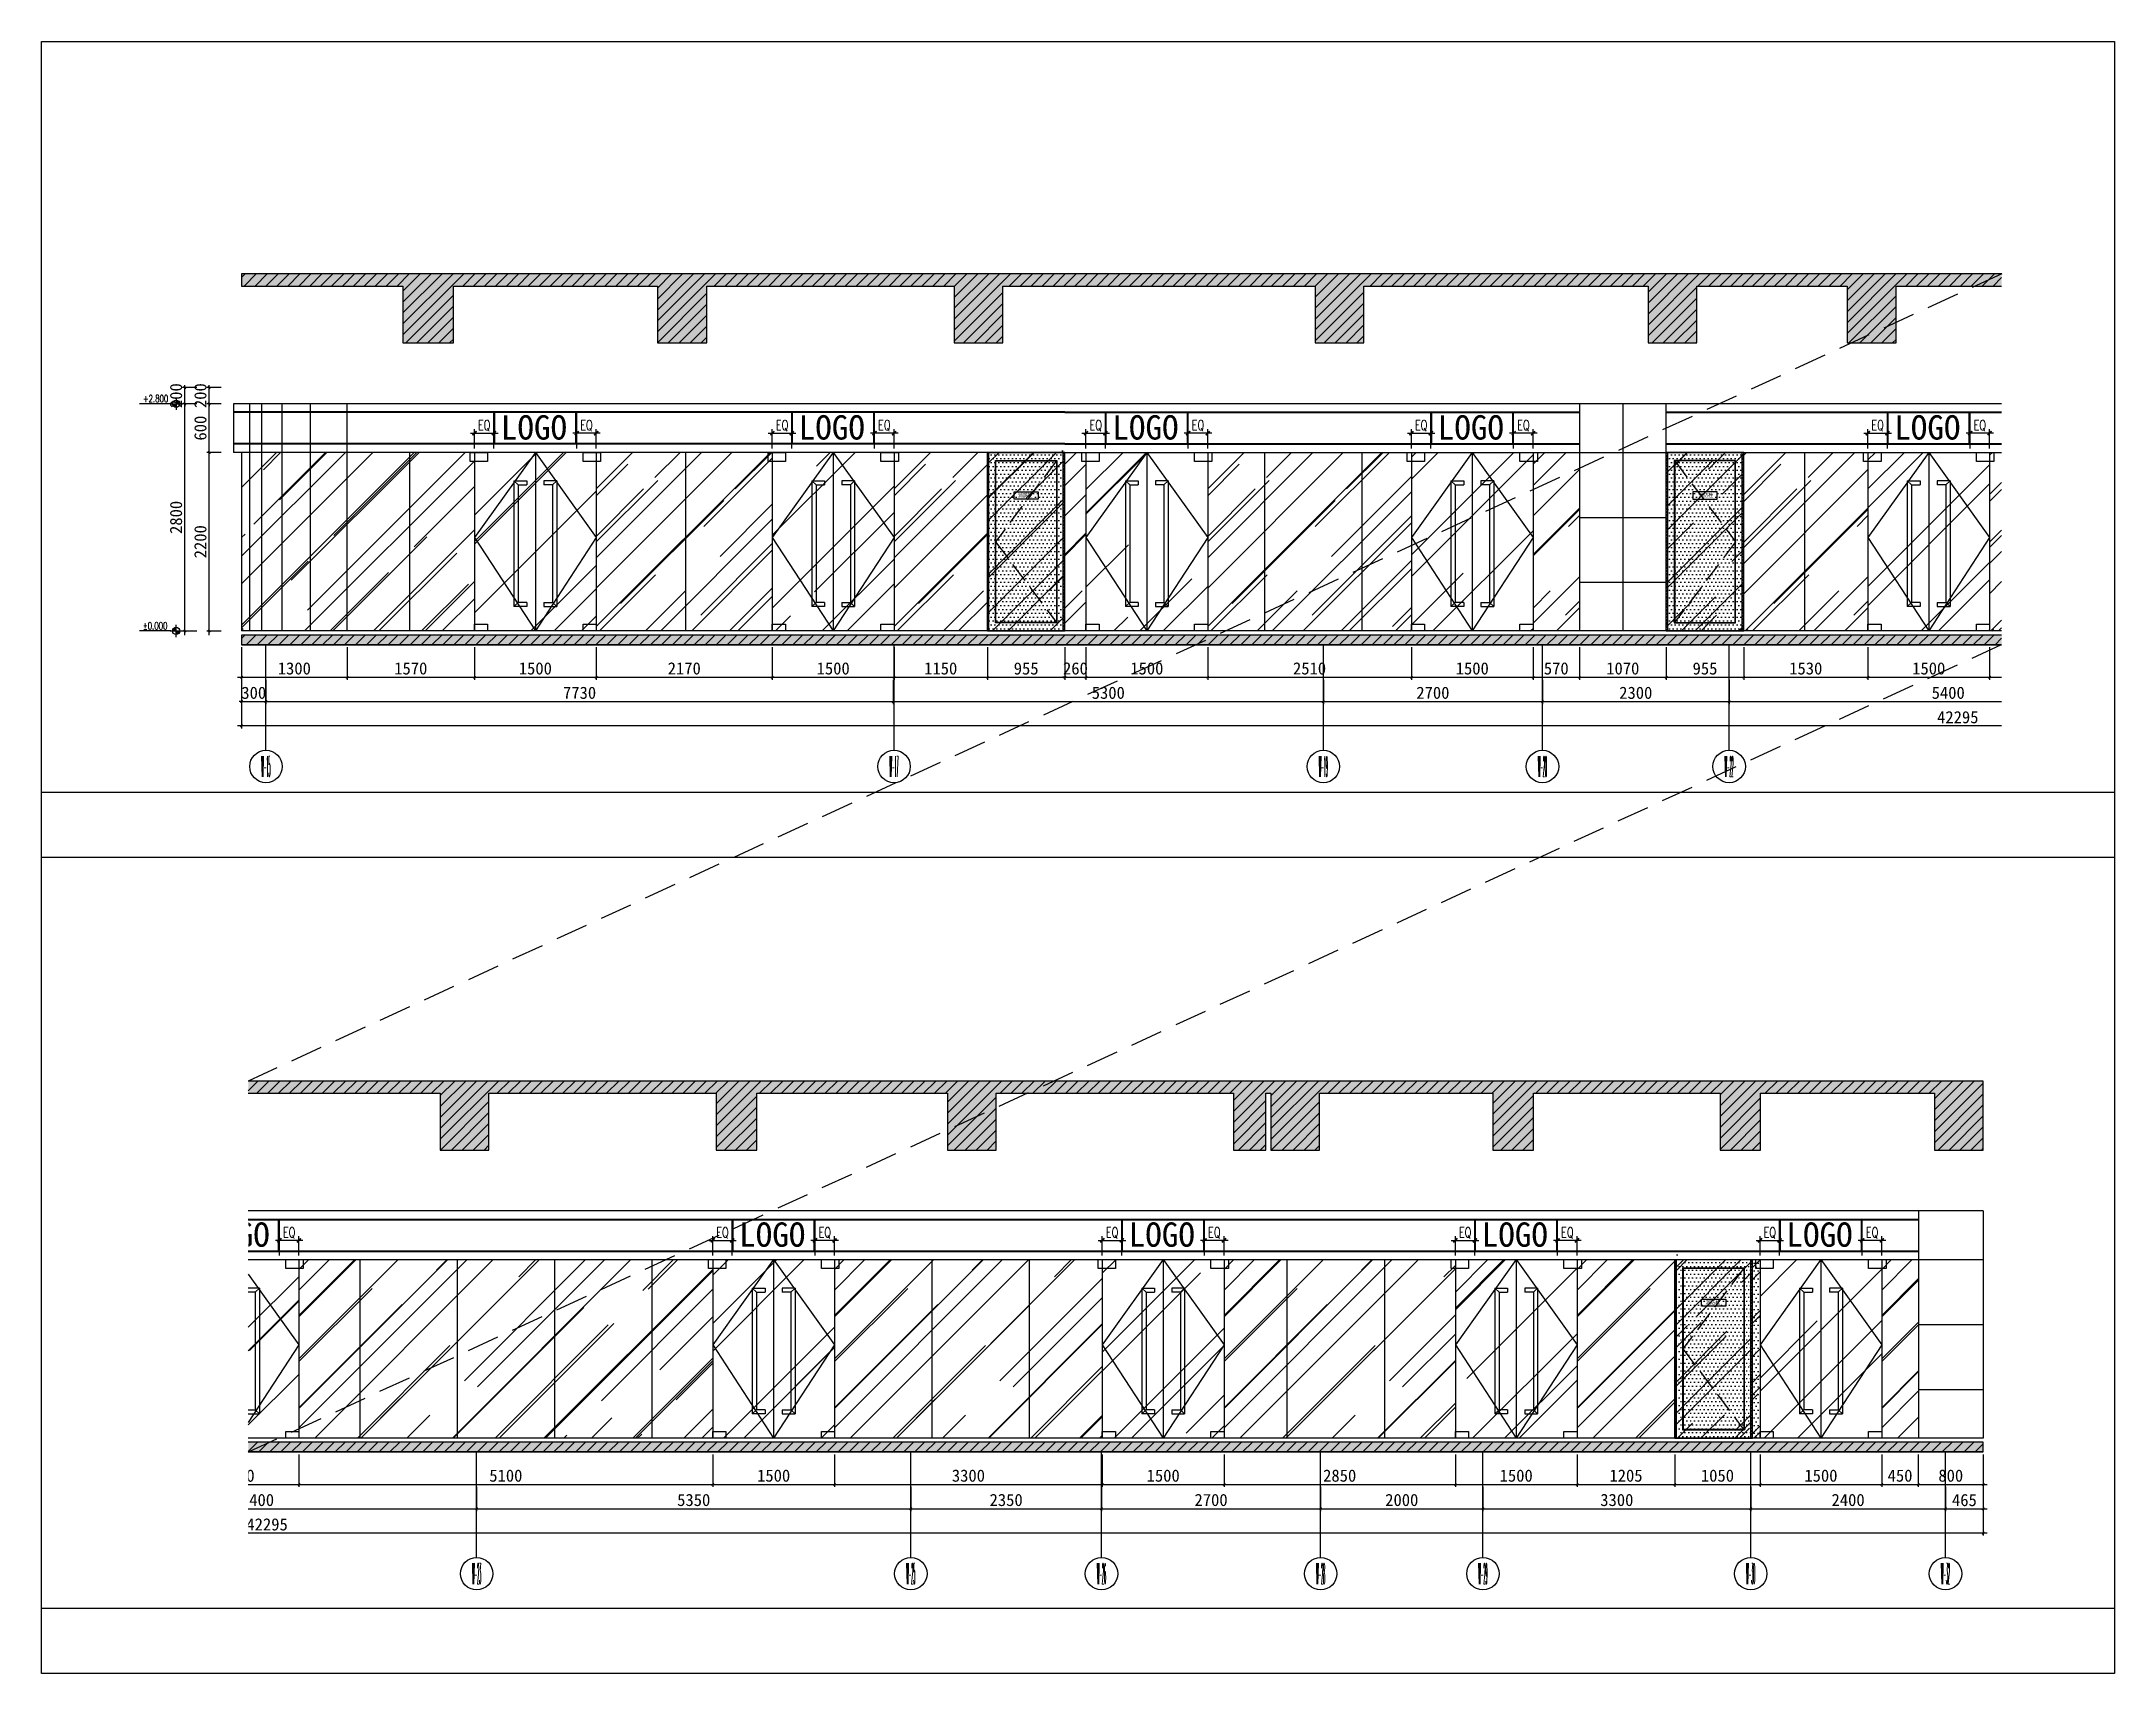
# Model space of a CAD drawing. Header units: millimetres. Extents: x 110215 to 630040, y -488650 to 141897.
# Drawn here: x 192019 to 217564, y 121786 to 141897 of the extents above; entities that cross this region are included whole.
import ezdxf
from ezdxf.enums import TextEntityAlignment as Align
from ezdxf.xclip import XClip

# ---------------------------------------------------------------- set-up
doc = ezdxf.new("R2010")
doc.units = ezdxf.units.MM
doc.header["$LTSCALE"] = 1000
doc.header["$XCLIPFRAME"] = 0
doc.linetypes.add('_DASH', pattern=[0.6, 0.4, -0.2])
doc.linetypes.add('DASH', pattern=[0.35, 0.25, -0.1])
doc.layers.get('Defpoints').update_dxf_attribs({"color": 2})
for name, color, linetype in [('0-118标注', 2, 'Continuous'), ('0-140a立面通高转折线', 2, 'Continuous'), ('0-140c立面材料填充', 250, 'Continuous'), ('0-140d立面材料分隔', 146, 'Continuous'), ('0-140立面图剖切线', 4, 'Continuous'), ('1', 4, 'Continuous'), ('7', 7, 'Continuous'), ('D-地面', 8, 'Continuous'), ('E立-ELEV1', 6, 'Continuous')]:
    doc.layers.add(name, color=color, linetype=linetype)
doc.styles.add('_TCH_AXIS', font='COMPLEX', dxfattribs={"bigfont": 'GBCBIG'})
doc.styles.add('COMPLEX', font='COMPLEX')
doc.styles.add('DIM_FONT', font='SIMPLEX', dxfattribs={"width": 0.7, "bigfont": 'GBCBIG'})
doc.styles.add('LOGO', font='arial.ttf', dxfattribs={"width": 0.9})
doc.styles.add('TXT', font='txt.shx', dxfattribs={"width": 0.7})
doc.styles.add('繁黑体', font='simhei.ttf')
doc.styles.add('黑体', font='simhei.ttf')
doc.dimstyles.new('50', dxfattribs={"dimscale": 50, "dimtxt": 3, "dimasz": 0.6, "dimexe": 0.6, "dimexo": 0.6, "dimtad": 1, "dimdec": 0, "dimdsep": 46, "dimtxsty": '黑体', "dimblk1": 'ARCHTICK', "dimblk2": 'ARCHTICK', "dimsah": 1, "dimcen": 0, "dimdle": 1, "dimclrd": 251, "dimclre": 251, "dimclrt": 2, "dimadec": 0, "dimazin": 0, "dimtfac": 1, "dimtdec": 0, "dimtix": 1, "dimtmove": 2, "dimatfit": 3, "dimldrblk": 'DOT', "dimfxl": 0, "dimtolj": 1, "dimtzin": 0, "dimarcsym": 0})
doc.dimstyles.new('副本 1-50', dxfattribs={"dimscale": 50, "dimtxt": 2.5, "dimasz": 1, "dimexe": 1, "dimexo": 1, "dimgap": 0.6, "dimtad": 1, "dimdec": 0, "dimrnd": 5, "dimzin": 0, "dimdsep": 46, "dimtxsty": 'TXT', "dimblk": 'ARCHTICK', "dimcen": 4, "dimdle": 1, "dimclrd": 3, "dimclre": 3, "dimclrt": 3, "dimadec": 0, "dimazin": 0, "dimtfac": 1, "dimtdec": 0, "dimtix": 1, "dimtmove": 2, "dimatfit": 3, "dimldrblk": 'ARCHTICK', "dimfxl": 0, "dimtolj": 1, "dimtzin": 0, "dimarcsym": 0})
pattern_1 = [(0, (200291.63, 101466.21), (23.8125, 47.625), [0, -47.625])]
pattern_2 = [(45, (211197.205, 104063.435), (-20.205576, 20.205576), []), (45, (211210.675, 104063.435), (-20.205576, 20.205576), [])]
pattern_3 = [(45, (212132.205, 104063.435), (-20.205576, 20.205576), []), (45, (212145.675, 104063.435), (-20.205576, 20.205576), [])]
pattern_4 = [(45, (200271.63, 101466.2), (424.264, 1131.37), [7500, -1000, 2500, -500]), (45, (200565.1, 102113.2), (-823.78, 116.673), [1500, -165, 3000, -375]), (45, (200147.9, 101943.5), (1601.597, 2075.358), [4000, -700, 2000, -500])]

# ---------------------------------------------------------------- blocks, each defined once
blk = doc.blocks.new('_ArchTick')
at = {"color": 0, "linetype": 'ByBlock', "const_width": 0.4}
blk.add_lwpolyline([(-0.5, -0.5), (0.5, 0.5)], dxfattribs=at)
blk = doc.blocks.new('*D130')
at = {"color": 3, "lineweight": -2, "transparency": 16777216}
for p, q in [((2433621, 314332), (2433281, 314332)), ((2433331, 314145), (2433331, 314382)), ((2433571, 314145), (2433571, 314382))]:
    blk.add_line(p, q, dxfattribs=at)
at = {"layer": 'Defpoints', "color": 0, "transparency": 16777216}
for p in [(2433331, 314332), (2433331, 314095), (2433571, 314095)]:
    blk.add_point(p, dxfattribs=at)
at = {"color": 3, "lineweight": -2, "transparency": 16777216, "xscale": 50, "yscale": 50, "zscale": 50, "rotation": 180}
blk.add_blockref('_ArchTick', (2433331, 314332), dxfattribs=at)
at = {"color": 3, "lineweight": -2, "transparency": 16777216, "xscale": 50, "yscale": 50, "zscale": 50}
blk.add_blockref('_ArchTick', (2433571, 314332), dxfattribs=at)
at = {"color": 3, "transparency": 16777216, "insert": (2433451, 314425), "char_height": 125, "attachment_point": 5, "style": 'TXT'}
blk.add_mtext('\\A1;EQ', dxfattribs=at)
blk = doc.blocks.new('*D131')
at = {"color": 3, "lineweight": -2, "transparency": 16777216}
for p, q in [((2432021, 314332), (2432361, 314332)), ((2432071, 314145), (2432071, 314382)), ((2432311, 314145), (2432311, 314382))]:
    blk.add_line(p, q, dxfattribs=at)
at = {"layer": 'Defpoints', "color": 0, "transparency": 16777216}
for p in [(2432311, 314332), (2432071, 314095), (2432311, 314095)]:
    blk.add_point(p, dxfattribs=at)
at = {"color": 3, "lineweight": -2, "transparency": 16777216, "xscale": 50, "yscale": 50, "zscale": 50, "rotation": 180}
blk.add_blockref('_ArchTick', (2432071, 314332), dxfattribs=at)
at = {"color": 3, "lineweight": -2, "transparency": 16777216, "xscale": 50, "yscale": 50, "zscale": 50}
blk.add_blockref('_ArchTick', (2432311, 314332), dxfattribs=at)
at = {"color": 3, "transparency": 16777216, "insert": (2432191, 314425), "char_height": 125, "attachment_point": 5, "style": 'TXT'}
blk.add_mtext('\\A1;EQ', dxfattribs=at)
blk = doc.blocks.new('cfsfsdfs')
h = blk.add_hatch()
h.set_pattern_fill('玻璃', color=8, scale=500, angle=45)
h.set_pattern_definition(pattern_4)
h.paths.add_polyline_path([(201279, 101906), (201279, 104106), (200364, 104106), (200364, 101906)])
at = {"layer": 'D-地面'}
h = blk.add_hatch(dxfattribs=at)
h.set_pattern_fill('DOTS', color=8, scale=30, style=0)
h.set_pattern_definition(pattern_1)
h.paths.add_polyline_path([(200372, 101906), (201272, 101906), (201272, 104166), (200372, 104166)])
h.paths.add_polyline_path([(200377, 101906), (201267, 101906), (201267, 104166), (200377, 104166)])
h.paths.add_polyline_path([(201279, 101906), (201279, 104106), (200364, 104106), (200364, 101906)])
at = {"layer": 'E立-ELEV1'}
h = blk.add_hatch(dxfattribs=at)
h.set_pattern_fill('ANSI32', color=8, scale=3, style=0)
h.set_pattern_definition(pattern_2)
h.paths.add_polyline_path([(200344, 101906), (200364, 101906), (200364, 104106), (200344, 104106)])
h = blk.add_hatch(dxfattribs=at)
h.set_pattern_fill('ANSI32', color=8, scale=3, style=0)
h.set_pattern_definition(pattern_3)
h.paths.add_polyline_path([(201279, 101906), (201299, 101906), (201299, 104106), (201279, 104106)])
at = {"color": 1}
for p, q in [((200344, 101906), (200344, 104106)), ((200344, 101906), (200344, 104106)), ((200344, 104106), (201299, 104106)), ((200364, 101906), (200364, 104106)), ((201279, 101906), (201279, 104106)), ((201299, 101906), (201299, 104106)), ((200344, 101906), (201299, 101906))]:
    blk.add_line(p, q, dxfattribs=at)
at = {"color": 8, "linetype": 'DASH'}
blk.add_lwpolyline([(201194, 104001), (200444, 103006), (201199, 102006)], dxfattribs=at)
at = {"layer": '7', "color": 3}
blk.add_lwpolyline([(200673, 103531), (200673, 103621), (200971, 103621), (200971, 103531)], close=True, dxfattribs=at)
at = {"layer": 'E立-ELEV1', "color": 8}
blk.add_line((200444, 104006), (201199, 104006), dxfattribs=at)
at = {"layer": 'E立-ELEV1', "color": 4}
blk.add_lwpolyline([(201199, 104006), (201199, 102006), (200444, 102006), (200444, 104006)], dxfattribs=at)
at = {"layer": 'E立-ELEV1', "color": 3}
blk.add_lwpolyline([(201194, 104001), (201194, 102011), (200449, 102011), (200449, 104001), (201194, 104001)], close=True, dxfattribs=at)
at = {"layer": '1', "color": 3, "style": 'LOGO', "width": 0.9}
blk.add_text('消防栓', height=48, dxfattribs=at).set_placement((200902, 103554, 274), align=Align.RIGHT)
blk = doc.blocks.new('sfcdsdfs')
h = blk.add_hatch()
h.set_pattern_fill('玻璃', color=8, scale=500, angle=45)
h.set_pattern_definition(pattern_4)
h.paths.add_polyline_path([(208729, 105040), (208729, 107240), (209644, 107240), (209644, 105040)])
at = {"layer": 'D-地面'}
h = blk.add_hatch(dxfattribs=at)
h.set_pattern_fill('DOTS', color=8, scale=30, style=0)
h.set_pattern_definition(pattern_1)
h.paths.add_polyline_path([(209637, 105040), (208737, 105040), (208737, 107300), (209637, 107300)])
h.paths.add_polyline_path([(209632, 105040), (208742, 105040), (208742, 107300), (209632, 107300)])
h.paths.add_polyline_path([(208729, 105040), (208729, 107240), (209644, 107240), (209644, 105040)])
at = {"layer": 'E立-ELEV1'}
h = blk.add_hatch(dxfattribs=at)
h.set_pattern_fill('ANSI32', color=8, scale=3, style=0)
h.set_pattern_definition(pattern_3)
h.paths.add_polyline_path([(208729, 105040), (208709, 105040), (208709, 107240), (208729, 107240)])
h = blk.add_hatch(dxfattribs=at)
h.set_pattern_fill('ANSI32', color=8, scale=3, style=0)
h.set_pattern_definition(pattern_2)
h.paths.add_polyline_path([(209664, 105040), (209644, 105040), (209644, 107240), (209664, 107240)])
at = {"color": 1}
for p, q in [((208709, 105040), (208709, 107240)), ((209664, 107240), (208709, 107240)), ((208729, 105040), (208729, 107240)), ((209644, 105040), (209644, 107240)), ((209664, 105040), (209664, 107240)), ((209664, 105040), (209664, 107240)), ((209664, 105040), (208709, 105040))]:
    blk.add_line(p, q, dxfattribs=at)
at = {"color": 8, "linetype": 'DASH'}
blk.add_lwpolyline([(208814, 107135), (209564, 106140), (208809, 105140)], dxfattribs=at)
at = {"layer": '7', "color": 3}
blk.add_lwpolyline([(209336, 106666), (209336, 106755), (209038, 106755), (209038, 106666)], close=True, dxfattribs=at)
at = {"layer": 'E立-ELEV1', "color": 8}
blk.add_line((209564, 107140), (208809, 107140), dxfattribs=at)
at = {"layer": 'E立-ELEV1', "color": 4}
blk.add_lwpolyline([(208809, 107140), (208809, 105140), (209564, 105140), (209564, 107140)], dxfattribs=at)
at = {"layer": 'E立-ELEV1', "color": 3}
blk.add_lwpolyline([(208814, 107135), (208814, 105145), (209559, 105145), (209559, 107135), (208814, 107135)], close=True, dxfattribs=at)
at = {"layer": '1', "color": 3, "style": 'LOGO', "width": 0.9}
blk.add_text('消防栓', height=48, dxfattribs=at).set_placement((209287, 106689, 274), align=Align.RIGHT)
blk = doc.blocks.new('*D644')
at = {"color": 251, "lineweight": -2, "transparency": 16777216}
for p, q in [((191154, 104840), (191154, 104440)), ((192454, 104840), (192454, 104440)), ((191104, 104470), (192504, 104470))]:
    blk.add_line(p, q, dxfattribs=at)
at = {"layer": 'Defpoints', "color": 0, "transparency": 16777216}
for p in [(191154, 104870), (192454, 104870), (192454, 104470)]:
    blk.add_point(p, dxfattribs=at)
at = {"color": 251, "lineweight": -2, "transparency": 16777216, "xscale": 30, "yscale": 30, "zscale": 30, "rotation": 180}
blk.add_blockref('_ArchTick', (191154, 104470), dxfattribs=at)
at = {"color": 251, "lineweight": -2, "transparency": 16777216, "xscale": 30, "yscale": 30, "zscale": 30}
blk.add_blockref('_ArchTick', (192454, 104470), dxfattribs=at)
at = {"color": 2, "transparency": 16777216, "insert": (191804, 104578), "char_height": 150, "attachment_point": 5, "style": '黑体'}
blk.add_mtext('\\A1;1300', dxfattribs=at)
blk = doc.blocks.new('_DOT')
at = {"color": 0, "linetype": 'ByBlock'}
blk.add_line((-0.5, 0), (-1, 0), dxfattribs=at)
at = {"color": 0, "linetype": 'ByBlock', "const_width": 0.5}
blk.add_lwpolyline([(-0.25, 0, 1), (0.25, 0, 1)], format="xyb", close=True, dxfattribs=at)
blk = doc.blocks.new('*D645')
at = {"color": 251, "lineweight": -2, "transparency": 16777216}
for p, q in [((192454, 104840), (192454, 104440)), ((194024, 104840), (194024, 104440)), ((192404, 104470), (194074, 104470))]:
    blk.add_line(p, q, dxfattribs=at)
at = {"layer": 'Defpoints', "color": 0, "transparency": 16777216}
for p in [(192454, 104870), (194024, 104870), (194024, 104470)]:
    blk.add_point(p, dxfattribs=at)
at = {"color": 251, "lineweight": -2, "transparency": 16777216, "xscale": 30, "yscale": 30, "zscale": 30, "rotation": 180}
blk.add_blockref('_ArchTick', (192454, 104470), dxfattribs=at)
at = {"color": 251, "lineweight": -2, "transparency": 16777216, "xscale": 30, "yscale": 30, "zscale": 30}
blk.add_blockref('_ArchTick', (194024, 104470), dxfattribs=at)
at = {"color": 2, "transparency": 16777216, "insert": (193239, 104578), "char_height": 150, "attachment_point": 5, "style": '黑体'}
blk.add_mtext('\\A1;1570', dxfattribs=at)
blk = doc.blocks.new('*D646')
at = {"color": 251, "lineweight": -2, "transparency": 16777216}
for p, q in [((194024, 104840), (194024, 104440)), ((195524, 104840), (195524, 104440)), ((193974, 104470), (195574, 104470))]:
    blk.add_line(p, q, dxfattribs=at)
at = {"layer": 'Defpoints', "color": 0, "transparency": 16777216}
for p in [(194024, 104870), (195524, 104870), (195524, 104470)]:
    blk.add_point(p, dxfattribs=at)
at = {"color": 251, "lineweight": -2, "transparency": 16777216, "xscale": 30, "yscale": 30, "zscale": 30, "rotation": 180}
blk.add_blockref('_ArchTick', (194024, 104470), dxfattribs=at)
at = {"color": 251, "lineweight": -2, "transparency": 16777216, "xscale": 30, "yscale": 30, "zscale": 30}
blk.add_blockref('_ArchTick', (195524, 104470), dxfattribs=at)
at = {"color": 2, "transparency": 16777216, "insert": (194774, 104578), "char_height": 150, "attachment_point": 5, "style": '黑体'}
blk.add_mtext('\\A1;1500', dxfattribs=at)
blk = doc.blocks.new('*D647')
at = {"color": 251, "lineweight": -2, "transparency": 16777216}
for p, q in [((195524, 104840), (195524, 104440)), ((197694, 104840), (197694, 104440)), ((195474, 104470), (197744, 104470))]:
    blk.add_line(p, q, dxfattribs=at)
at = {"layer": 'Defpoints', "color": 0, "transparency": 16777216}
for p in [(195524, 104870), (197694, 104870), (197694, 104470)]:
    blk.add_point(p, dxfattribs=at)
at = {"color": 251, "lineweight": -2, "transparency": 16777216, "xscale": 30, "yscale": 30, "zscale": 30, "rotation": 180}
blk.add_blockref('_ArchTick', (195524, 104470), dxfattribs=at)
at = {"color": 251, "lineweight": -2, "transparency": 16777216, "xscale": 30, "yscale": 30, "zscale": 30}
blk.add_blockref('_ArchTick', (197694, 104470), dxfattribs=at)
at = {"color": 2, "transparency": 16777216, "insert": (196609, 104578), "char_height": 150, "attachment_point": 5, "style": '黑体'}
blk.add_mtext('\\A1;2170', dxfattribs=at)
blk = doc.blocks.new('*D648')
at = {"color": 251, "lineweight": -2, "transparency": 16777216}
for p, q in [((197694, 104840), (197694, 104440)), ((199194, 104840), (199194, 104440)), ((197644, 104470), (199244, 104470))]:
    blk.add_line(p, q, dxfattribs=at)
at = {"layer": 'Defpoints', "color": 0, "transparency": 16777216}
for p in [(197694, 104870), (199194, 104870), (199194, 104470)]:
    blk.add_point(p, dxfattribs=at)
at = {"color": 251, "lineweight": -2, "transparency": 16777216, "xscale": 30, "yscale": 30, "zscale": 30, "rotation": 180}
blk.add_blockref('_ArchTick', (197694, 104470), dxfattribs=at)
at = {"color": 251, "lineweight": -2, "transparency": 16777216, "xscale": 30, "yscale": 30, "zscale": 30}
blk.add_blockref('_ArchTick', (199194, 104470), dxfattribs=at)
at = {"color": 2, "transparency": 16777216, "insert": (198444, 104578), "char_height": 150, "attachment_point": 5, "style": '黑体'}
blk.add_mtext('\\A1;1500', dxfattribs=at)
blk = doc.blocks.new('*D649')
at = {"color": 251, "lineweight": -2, "transparency": 16777216}
for p, q in [((199194, 104840), (199194, 104440)), ((200344, 104840), (200344, 104440)), ((199144, 104470), (200394, 104470))]:
    blk.add_line(p, q, dxfattribs=at)
at = {"layer": 'Defpoints', "color": 0, "transparency": 16777216}
for p in [(199194, 104870), (200344, 104870), (200344, 104470)]:
    blk.add_point(p, dxfattribs=at)
at = {"color": 251, "lineweight": -2, "transparency": 16777216, "xscale": 30, "yscale": 30, "zscale": 30, "rotation": 180}
blk.add_blockref('_ArchTick', (199194, 104470), dxfattribs=at)
at = {"color": 251, "lineweight": -2, "transparency": 16777216, "xscale": 30, "yscale": 30, "zscale": 30}
blk.add_blockref('_ArchTick', (200344, 104470), dxfattribs=at)
at = {"color": 2, "transparency": 16777216, "insert": (199769, 104578), "char_height": 150, "attachment_point": 5, "style": '黑体'}
blk.add_mtext('\\A1;1150', dxfattribs=at)
blk = doc.blocks.new('*D650')
at = {"color": 251, "lineweight": -2, "transparency": 16777216}
for p, q in [((201559, 104840), (201559, 104440)), ((203059, 104840), (203059, 104440)), ((201509, 104470), (203109, 104470))]:
    blk.add_line(p, q, dxfattribs=at)
at = {"layer": 'Defpoints', "color": 0, "transparency": 16777216}
for p in [(201559, 104870), (203059, 104870), (203059, 104470)]:
    blk.add_point(p, dxfattribs=at)
at = {"color": 251, "lineweight": -2, "transparency": 16777216, "xscale": 30, "yscale": 30, "zscale": 30, "rotation": 180}
blk.add_blockref('_ArchTick', (201559, 104470), dxfattribs=at)
at = {"color": 251, "lineweight": -2, "transparency": 16777216, "xscale": 30, "yscale": 30, "zscale": 30}
blk.add_blockref('_ArchTick', (203059, 104470), dxfattribs=at)
at = {"color": 2, "transparency": 16777216, "insert": (202309, 104578), "char_height": 150, "attachment_point": 5, "style": '黑体'}
blk.add_mtext('\\A1;1500', dxfattribs=at)
blk = doc.blocks.new('*D651')
at = {"color": 251, "lineweight": -2, "transparency": 16777216}
for p, q in [((200344, 104840), (200344, 104440)), ((201299, 104840), (201299, 104440)), ((200294, 104470), (201349, 104470))]:
    blk.add_line(p, q, dxfattribs=at)
at = {"layer": 'Defpoints', "color": 0, "transparency": 16777216}
for p in [(200344, 104870), (201299, 104870), (201299, 104470)]:
    blk.add_point(p, dxfattribs=at)
at = {"color": 251, "lineweight": -2, "transparency": 16777216, "xscale": 30, "yscale": 30, "zscale": 30, "rotation": 180}
blk.add_blockref('_ArchTick', (200344, 104470), dxfattribs=at)
at = {"color": 251, "lineweight": -2, "transparency": 16777216, "xscale": 30, "yscale": 30, "zscale": 30}
blk.add_blockref('_ArchTick', (201299, 104470), dxfattribs=at)
at = {"color": 2, "transparency": 16777216, "insert": (200822, 104577), "char_height": 150, "attachment_point": 5, "style": '黑体'}
blk.add_mtext('\\A1;955', dxfattribs=at)
blk = doc.blocks.new('*D652')
at = {"color": 251, "lineweight": -2, "transparency": 16777216}
for p, q in [((201299, 104840), (201299, 104440)), ((201559, 104840), (201559, 104440)), ((201299, 104470), (201269, 104470)), ((201299, 104470), (201559, 104470)), ((201559, 104470), (201589, 104470))]:
    blk.add_line(p, q, dxfattribs=at)
at = {"layer": 'Defpoints', "color": 0, "transparency": 16777216}
for p in [(201299, 104870), (201559, 104870), (201559, 104470)]:
    blk.add_point(p, dxfattribs=at)
at = {"color": 251, "lineweight": -2, "transparency": 16777216, "xscale": 30, "yscale": 30, "zscale": 30}
blk.add_blockref('_ArchTick', (201299, 104470), dxfattribs=at)
at = {"color": 251, "lineweight": -2, "transparency": 16777216, "xscale": 30, "yscale": 30, "zscale": 30, "rotation": 180}
blk.add_blockref('_ArchTick', (201559, 104470), dxfattribs=at)
at = {"color": 2, "transparency": 16777216, "insert": (201429, 104578), "char_height": 150, "attachment_point": 5, "style": '黑体'}
blk.add_mtext('\\A1;260', dxfattribs=at)
blk = doc.blocks.new('*D653')
at = {"color": 251, "lineweight": -2, "transparency": 16777216}
for p, q in [((203059, 104840), (203059, 104440)), ((205569, 104840), (205569, 104440)), ((203009, 104470), (205619, 104470))]:
    blk.add_line(p, q, dxfattribs=at)
at = {"layer": 'Defpoints', "color": 0, "transparency": 16777216}
for p in [(203059, 104870), (205569, 104870), (205569, 104470)]:
    blk.add_point(p, dxfattribs=at)
at = {"color": 251, "lineweight": -2, "transparency": 16777216, "xscale": 30, "yscale": 30, "zscale": 30, "rotation": 180}
blk.add_blockref('_ArchTick', (203059, 104470), dxfattribs=at)
at = {"color": 251, "lineweight": -2, "transparency": 16777216, "xscale": 30, "yscale": 30, "zscale": 30}
blk.add_blockref('_ArchTick', (205569, 104470), dxfattribs=at)
at = {"color": 2, "transparency": 16777216, "insert": (204314, 104578), "char_height": 150, "attachment_point": 5, "style": '黑体'}
blk.add_mtext('\\A1;2510', dxfattribs=at)
blk = doc.blocks.new('*D654')
at = {"color": 251, "lineweight": -2, "transparency": 16777216}
for p, q in [((205569, 104840), (205569, 104440)), ((207069, 104840), (207069, 104440)), ((205519, 104470), (207119, 104470))]:
    blk.add_line(p, q, dxfattribs=at)
at = {"layer": 'Defpoints', "color": 0, "transparency": 16777216}
for p in [(205569, 104870), (207069, 104870), (207069, 104470)]:
    blk.add_point(p, dxfattribs=at)
at = {"color": 251, "lineweight": -2, "transparency": 16777216, "xscale": 30, "yscale": 30, "zscale": 30, "rotation": 180}
blk.add_blockref('_ArchTick', (205569, 104470), dxfattribs=at)
at = {"color": 251, "lineweight": -2, "transparency": 16777216, "xscale": 30, "yscale": 30, "zscale": 30}
blk.add_blockref('_ArchTick', (207069, 104470), dxfattribs=at)
at = {"color": 2, "transparency": 16777216, "insert": (206319, 104578), "char_height": 150, "attachment_point": 5, "style": '黑体'}
blk.add_mtext('\\A1;1500', dxfattribs=at)
blk = doc.blocks.new('*D655')
at = {"color": 251, "lineweight": -2, "transparency": 16777216}
for p, q in [((207069, 104840), (207069, 104440)), ((207639, 104840), (207639, 104440)), ((207019, 104470), (207689, 104470))]:
    blk.add_line(p, q, dxfattribs=at)
at = {"layer": 'Defpoints', "color": 0, "transparency": 16777216}
for p in [(207069, 104870), (207639, 104870), (207639, 104470)]:
    blk.add_point(p, dxfattribs=at)
at = {"color": 251, "lineweight": -2, "transparency": 16777216, "xscale": 30, "yscale": 30, "zscale": 30, "rotation": 180}
blk.add_blockref('_ArchTick', (207069, 104470), dxfattribs=at)
at = {"color": 251, "lineweight": -2, "transparency": 16777216, "xscale": 30, "yscale": 30, "zscale": 30}
blk.add_blockref('_ArchTick', (207639, 104470), dxfattribs=at)
at = {"color": 2, "transparency": 16777216, "insert": (207354, 104578), "char_height": 150, "attachment_point": 5, "style": '黑体'}
blk.add_mtext('\\A1;570', dxfattribs=at)
blk = doc.blocks.new('*D656')
at = {"color": 251, "lineweight": -2, "transparency": 16777216}
for p, q in [((207639, 104840), (207639, 104440)), ((208709, 104840), (208709, 104440)), ((207589, 104470), (208759, 104470))]:
    blk.add_line(p, q, dxfattribs=at)
at = {"layer": 'Defpoints', "color": 0, "transparency": 16777216}
for p in [(207639, 104870), (208709, 104870), (208709, 104470)]:
    blk.add_point(p, dxfattribs=at)
at = {"color": 251, "lineweight": -2, "transparency": 16777216, "xscale": 30, "yscale": 30, "zscale": 30, "rotation": 180}
blk.add_blockref('_ArchTick', (207639, 104470), dxfattribs=at)
at = {"color": 251, "lineweight": -2, "transparency": 16777216, "xscale": 30, "yscale": 30, "zscale": 30}
blk.add_blockref('_ArchTick', (208709, 104470), dxfattribs=at)
at = {"color": 2, "transparency": 16777216, "insert": (208174, 104578), "char_height": 150, "attachment_point": 5, "style": '黑体'}
blk.add_mtext('\\A1;1070', dxfattribs=at)
blk = doc.blocks.new('*D657')
at = {"color": 251, "lineweight": -2, "transparency": 16777216}
for p, q in [((208709, 104840), (208709, 104440)), ((209664, 104840), (209664, 104440)), ((208659, 104470), (209714, 104470))]:
    blk.add_line(p, q, dxfattribs=at)
at = {"layer": 'Defpoints', "color": 0, "transparency": 16777216}
for p in [(208709, 104870), (209664, 104870), (209664, 104470)]:
    blk.add_point(p, dxfattribs=at)
at = {"color": 251, "lineweight": -2, "transparency": 16777216, "xscale": 30, "yscale": 30, "zscale": 30, "rotation": 180}
blk.add_blockref('_ArchTick', (208709, 104470), dxfattribs=at)
at = {"color": 251, "lineweight": -2, "transparency": 16777216, "xscale": 30, "yscale": 30, "zscale": 30}
blk.add_blockref('_ArchTick', (209664, 104470), dxfattribs=at)
at = {"color": 2, "transparency": 16777216, "insert": (209187, 104577), "char_height": 150, "attachment_point": 5, "style": '黑体'}
blk.add_mtext('\\A1;955', dxfattribs=at)
blk = doc.blocks.new('*D658')
at = {"color": 251, "lineweight": -2, "transparency": 16777216}
for p, q in [((209664, 104840), (209664, 104440)), ((211194, 104840), (211194, 104440)), ((209614, 104470), (211244, 104470))]:
    blk.add_line(p, q, dxfattribs=at)
at = {"layer": 'Defpoints', "color": 0, "transparency": 16777216}
for p in [(209664, 104870), (211194, 104870), (211194, 104470)]:
    blk.add_point(p, dxfattribs=at)
at = {"color": 251, "lineweight": -2, "transparency": 16777216, "xscale": 30, "yscale": 30, "zscale": 30, "rotation": 180}
blk.add_blockref('_ArchTick', (209664, 104470), dxfattribs=at)
at = {"color": 251, "lineweight": -2, "transparency": 16777216, "xscale": 30, "yscale": 30, "zscale": 30}
blk.add_blockref('_ArchTick', (211194, 104470), dxfattribs=at)
at = {"color": 2, "transparency": 16777216, "insert": (210429, 104578), "char_height": 150, "attachment_point": 5, "style": '黑体'}
blk.add_mtext('\\A1;1530', dxfattribs=at)
blk = doc.blocks.new('*D659')
at = {"color": 251, "lineweight": -2, "transparency": 16777216}
for p, q in [((211194, 104840), (211194, 104440)), ((212694, 104840), (212694, 104440)), ((211144, 104470), (212744, 104470))]:
    blk.add_line(p, q, dxfattribs=at)
at = {"layer": 'Defpoints', "color": 0, "transparency": 16777216}
for p in [(211194, 104870), (212694, 104870), (212694, 104470)]:
    blk.add_point(p, dxfattribs=at)
at = {"color": 251, "lineweight": -2, "transparency": 16777216, "xscale": 30, "yscale": 30, "zscale": 30, "rotation": 180}
blk.add_blockref('_ArchTick', (211194, 104470), dxfattribs=at)
at = {"color": 251, "lineweight": -2, "transparency": 16777216, "xscale": 30, "yscale": 30, "zscale": 30}
blk.add_blockref('_ArchTick', (212694, 104470), dxfattribs=at)
at = {"color": 2, "transparency": 16777216, "insert": (211944, 104578), "char_height": 150, "attachment_point": 5, "style": '黑体'}
blk.add_mtext('\\A1;1500', dxfattribs=at)
blk = doc.blocks.new('*D660')
at = {"color": 251, "lineweight": -2, "transparency": 16777216}
for p, q in [((212694, 104840), (212694, 104440)), ((217794, 104840), (217794, 104440)), ((212644, 104470), (217844, 104470))]:
    blk.add_line(p, q, dxfattribs=at)
at = {"layer": 'Defpoints', "color": 0, "transparency": 16777216}
for p in [(212694, 104870), (217794, 104870), (217794, 104470)]:
    blk.add_point(p, dxfattribs=at)
at = {"color": 251, "lineweight": -2, "transparency": 16777216, "xscale": 30, "yscale": 30, "zscale": 30, "rotation": 180}
blk.add_blockref('_ArchTick', (212694, 104470), dxfattribs=at)
at = {"color": 251, "lineweight": -2, "transparency": 16777216, "xscale": 30, "yscale": 30, "zscale": 30}
blk.add_blockref('_ArchTick', (217794, 104470), dxfattribs=at)
at = {"color": 2, "transparency": 16777216, "insert": (215244, 104578), "char_height": 150, "attachment_point": 5, "style": '黑体'}
blk.add_mtext('\\A1;5100', dxfattribs=at)
blk = doc.blocks.new('*D661')
at = {"color": 251, "lineweight": -2, "transparency": 16777216}
for p, q in [((217794, 104840), (217794, 104440)), ((219294, 104840), (219294, 104440)), ((217744, 104470), (219344, 104470))]:
    blk.add_line(p, q, dxfattribs=at)
at = {"layer": 'Defpoints', "color": 0, "transparency": 16777216}
for p in [(217794, 104870), (219294, 104870), (219294, 104470)]:
    blk.add_point(p, dxfattribs=at)
at = {"color": 251, "lineweight": -2, "transparency": 16777216, "xscale": 30, "yscale": 30, "zscale": 30, "rotation": 180}
blk.add_blockref('_ArchTick', (217794, 104470), dxfattribs=at)
at = {"color": 251, "lineweight": -2, "transparency": 16777216, "xscale": 30, "yscale": 30, "zscale": 30}
blk.add_blockref('_ArchTick', (219294, 104470), dxfattribs=at)
at = {"color": 2, "transparency": 16777216, "insert": (218544, 104578), "char_height": 150, "attachment_point": 5, "style": '黑体'}
blk.add_mtext('\\A1;1500', dxfattribs=at)
blk = doc.blocks.new('*D662')
at = {"color": 251, "lineweight": -2, "transparency": 16777216}
for p, q in [((219294, 104840), (219294, 104440)), ((222594, 104840), (222594, 104440)), ((219244, 104470), (222644, 104470))]:
    blk.add_line(p, q, dxfattribs=at)
at = {"layer": 'Defpoints', "color": 0, "transparency": 16777216}
for p in [(219294, 104870), (222594, 104870), (222594, 104470)]:
    blk.add_point(p, dxfattribs=at)
at = {"color": 251, "lineweight": -2, "transparency": 16777216, "xscale": 30, "yscale": 30, "zscale": 30, "rotation": 180}
blk.add_blockref('_ArchTick', (219294, 104470), dxfattribs=at)
at = {"color": 251, "lineweight": -2, "transparency": 16777216, "xscale": 30, "yscale": 30, "zscale": 30}
blk.add_blockref('_ArchTick', (222594, 104470), dxfattribs=at)
at = {"color": 2, "transparency": 16777216, "insert": (220944, 104578), "char_height": 150, "attachment_point": 5, "style": '黑体'}
blk.add_mtext('\\A1;3300', dxfattribs=at)
blk = doc.blocks.new('*D663')
at = {"color": 251, "lineweight": -2, "transparency": 16777216}
for p, q in [((222594, 104840), (222594, 104440)), ((224094, 104840), (224094, 104440)), ((222544, 104470), (224144, 104470))]:
    blk.add_line(p, q, dxfattribs=at)
at = {"layer": 'Defpoints', "color": 0, "transparency": 16777216}
for p in [(222594, 104870), (224094, 104870), (224094, 104470)]:
    blk.add_point(p, dxfattribs=at)
at = {"color": 251, "lineweight": -2, "transparency": 16777216, "xscale": 30, "yscale": 30, "zscale": 30, "rotation": 180}
blk.add_blockref('_ArchTick', (222594, 104470), dxfattribs=at)
at = {"color": 251, "lineweight": -2, "transparency": 16777216, "xscale": 30, "yscale": 30, "zscale": 30}
blk.add_blockref('_ArchTick', (224094, 104470), dxfattribs=at)
at = {"color": 2, "transparency": 16777216, "insert": (223344, 104578), "char_height": 150, "attachment_point": 5, "style": '黑体'}
blk.add_mtext('\\A1;1500', dxfattribs=at)
blk = doc.blocks.new('*D664')
at = {"color": 251, "lineweight": -2, "transparency": 16777216}
for p, q in [((224094, 104840), (224094, 104440)), ((226944, 104840), (226944, 104440)), ((224044, 104470), (226994, 104470))]:
    blk.add_line(p, q, dxfattribs=at)
at = {"layer": 'Defpoints', "color": 0, "transparency": 16777216}
for p in [(224094, 104870), (226944, 104870), (226944, 104470)]:
    blk.add_point(p, dxfattribs=at)
at = {"color": 251, "lineweight": -2, "transparency": 16777216, "xscale": 30, "yscale": 30, "zscale": 30, "rotation": 180}
blk.add_blockref('_ArchTick', (224094, 104470), dxfattribs=at)
at = {"color": 251, "lineweight": -2, "transparency": 16777216, "xscale": 30, "yscale": 30, "zscale": 30}
blk.add_blockref('_ArchTick', (226944, 104470), dxfattribs=at)
at = {"color": 2, "transparency": 16777216, "insert": (225519, 104578), "char_height": 150, "attachment_point": 5, "style": '黑体'}
blk.add_mtext('\\A1;2850', dxfattribs=at)
blk = doc.blocks.new('*D665')
at = {"color": 251, "lineweight": -2, "transparency": 16777216}
for p, q in [((226944, 104840), (226944, 104440)), ((228444, 104840), (228444, 104440)), ((226894, 104470), (228494, 104470))]:
    blk.add_line(p, q, dxfattribs=at)
at = {"layer": 'Defpoints', "color": 0, "transparency": 16777216}
for p in [(226944, 104870), (228444, 104870), (228444, 104470)]:
    blk.add_point(p, dxfattribs=at)
at = {"color": 251, "lineweight": -2, "transparency": 16777216, "xscale": 30, "yscale": 30, "zscale": 30, "rotation": 180}
blk.add_blockref('_ArchTick', (226944, 104470), dxfattribs=at)
at = {"color": 251, "lineweight": -2, "transparency": 16777216, "xscale": 30, "yscale": 30, "zscale": 30}
blk.add_blockref('_ArchTick', (228444, 104470), dxfattribs=at)
at = {"color": 2, "transparency": 16777216, "insert": (227694, 104578), "char_height": 150, "attachment_point": 5, "style": '黑体'}
blk.add_mtext('\\A1;1500', dxfattribs=at)
blk = doc.blocks.new('*D666')
at = {"color": 251, "lineweight": -2, "transparency": 16777216}
for p, q in [((228444, 104840), (228444, 104440)), ((229649, 104840), (229649, 104440)), ((228394, 104470), (229699, 104470))]:
    blk.add_line(p, q, dxfattribs=at)
at = {"layer": 'Defpoints', "color": 0, "transparency": 16777216}
for p in [(228444, 104870), (229649, 104870), (229649, 104470)]:
    blk.add_point(p, dxfattribs=at)
at = {"color": 251, "lineweight": -2, "transparency": 16777216, "xscale": 30, "yscale": 30, "zscale": 30, "rotation": 180}
blk.add_blockref('_ArchTick', (228444, 104470), dxfattribs=at)
at = {"color": 251, "lineweight": -2, "transparency": 16777216, "xscale": 30, "yscale": 30, "zscale": 30}
blk.add_blockref('_ArchTick', (229649, 104470), dxfattribs=at)
at = {"color": 2, "transparency": 16777216, "insert": (229047, 104578), "char_height": 150, "attachment_point": 5, "style": '黑体'}
blk.add_mtext('\\A1;1205', dxfattribs=at)
blk = doc.blocks.new('*D667')
at = {"color": 251, "lineweight": -2, "transparency": 16777216}
for p, q in [((229649, 104840), (229649, 104440)), ((230699, 104840), (230699, 104440)), ((229599, 104470), (230749, 104470))]:
    blk.add_line(p, q, dxfattribs=at)
at = {"layer": 'Defpoints', "color": 0, "transparency": 16777216}
for p in [(229649, 104870), (230699, 104870), (230699, 104470)]:
    blk.add_point(p, dxfattribs=at)
at = {"color": 251, "lineweight": -2, "transparency": 16777216, "xscale": 30, "yscale": 30, "zscale": 30, "rotation": 180}
blk.add_blockref('_ArchTick', (229649, 104470), dxfattribs=at)
at = {"color": 251, "lineweight": -2, "transparency": 16777216, "xscale": 30, "yscale": 30, "zscale": 30}
blk.add_blockref('_ArchTick', (230699, 104470), dxfattribs=at)
at = {"color": 2, "transparency": 16777216, "insert": (230174, 104578), "char_height": 150, "attachment_point": 5, "style": '黑体'}
blk.add_mtext('\\A1;1050', dxfattribs=at)
blk = doc.blocks.new('*D668')
at = {"color": 251, "lineweight": -2, "transparency": 16777216}
for p, q in [((230699, 104840), (230699, 104440)), ((232199, 104840), (232199, 104440)), ((230649, 104470), (232249, 104470))]:
    blk.add_line(p, q, dxfattribs=at)
at = {"layer": 'Defpoints', "color": 0, "transparency": 16777216}
for p in [(230699, 104870), (232199, 104870), (232199, 104470)]:
    blk.add_point(p, dxfattribs=at)
at = {"color": 251, "lineweight": -2, "transparency": 16777216, "xscale": 30, "yscale": 30, "zscale": 30, "rotation": 180}
blk.add_blockref('_ArchTick', (230699, 104470), dxfattribs=at)
at = {"color": 251, "lineweight": -2, "transparency": 16777216, "xscale": 30, "yscale": 30, "zscale": 30}
blk.add_blockref('_ArchTick', (232199, 104470), dxfattribs=at)
at = {"color": 2, "transparency": 16777216, "insert": (231449, 104578), "char_height": 150, "attachment_point": 5, "style": '黑体'}
blk.add_mtext('\\A1;1500', dxfattribs=at)
blk = doc.blocks.new('*D669')
at = {"color": 251, "lineweight": -2, "transparency": 16777216}
for p, q in [((232199, 104840), (232199, 104440)), ((232649, 104840), (232649, 104440)), ((232149, 104470), (232699, 104470))]:
    blk.add_line(p, q, dxfattribs=at)
at = {"layer": 'Defpoints', "color": 0, "transparency": 16777216}
for p in [(232199, 104870), (232649, 104870), (232649, 104470)]:
    blk.add_point(p, dxfattribs=at)
at = {"color": 251, "lineweight": -2, "transparency": 16777216, "xscale": 30, "yscale": 30, "zscale": 30, "rotation": 180}
blk.add_blockref('_ArchTick', (232199, 104470), dxfattribs=at)
at = {"color": 251, "lineweight": -2, "transparency": 16777216, "xscale": 30, "yscale": 30, "zscale": 30}
blk.add_blockref('_ArchTick', (232649, 104470), dxfattribs=at)
at = {"color": 2, "transparency": 16777216, "insert": (232424, 104578), "char_height": 150, "attachment_point": 5, "style": '黑体'}
blk.add_mtext('\\A1;450', dxfattribs=at)
blk = doc.blocks.new('*D670')
at = {"color": 251, "lineweight": -2, "transparency": 16777216}
for p, q in [((232649, 104840), (232649, 104440)), ((233449, 104840), (233449, 104440)), ((232599, 104470), (233499, 104470))]:
    blk.add_line(p, q, dxfattribs=at)
at = {"layer": 'Defpoints', "color": 0, "transparency": 16777216}
for p in [(232649, 104870), (233449, 104870), (233449, 104470)]:
    blk.add_point(p, dxfattribs=at)
at = {"color": 251, "lineweight": -2, "transparency": 16777216, "xscale": 30, "yscale": 30, "zscale": 30, "rotation": 180}
blk.add_blockref('_ArchTick', (232649, 104470), dxfattribs=at)
at = {"color": 251, "lineweight": -2, "transparency": 16777216, "xscale": 30, "yscale": 30, "zscale": 30}
blk.add_blockref('_ArchTick', (233449, 104470), dxfattribs=at)
at = {"color": 2, "transparency": 16777216, "insert": (233049, 104578), "char_height": 150, "attachment_point": 5, "style": '黑体'}
blk.add_mtext('\\A1;800', dxfattribs=at)
blk = doc.blocks.new('*D671')
at = {"color": 251, "lineweight": -2, "transparency": 16777216}
for p, q in [((191154, 104440), (191154, 104140)), ((191454, 104440), (191454, 104140)), ((191154, 104170), (191124, 104170)), ((191154, 104170), (191454, 104170)), ((191454, 104170), (191484, 104170))]:
    blk.add_line(p, q, dxfattribs=at)
at = {"layer": 'Defpoints', "color": 0, "transparency": 16777216}
for p in [(191154, 104470), (191454, 104470), (191454, 104170)]:
    blk.add_point(p, dxfattribs=at)
at = {"color": 251, "lineweight": -2, "transparency": 16777216, "xscale": 30, "yscale": 30, "zscale": 30}
blk.add_blockref('_ArchTick', (191154, 104170), dxfattribs=at)
at = {"color": 251, "lineweight": -2, "transparency": 16777216, "xscale": 30, "yscale": 30, "zscale": 30, "rotation": 180}
blk.add_blockref('_ArchTick', (191454, 104170), dxfattribs=at)
at = {"color": 2, "transparency": 16777216, "insert": (191304, 104278), "char_height": 150, "attachment_point": 5, "style": '黑体'}
blk.add_mtext('\\A1;300', dxfattribs=at)
blk = doc.blocks.new('*D672')
at = {"color": 251, "lineweight": -2, "transparency": 16777216}
for p, q in [((191454, 104440), (191454, 104140)), ((199184, 104440), (199184, 104140)), ((191404, 104170), (199234, 104170))]:
    blk.add_line(p, q, dxfattribs=at)
at = {"layer": 'Defpoints', "color": 0, "transparency": 16777216}
for p in [(191454, 104470), (199184, 104470), (199184, 104170)]:
    blk.add_point(p, dxfattribs=at)
at = {"color": 251, "lineweight": -2, "transparency": 16777216, "xscale": 30, "yscale": 30, "zscale": 30, "rotation": 180}
blk.add_blockref('_ArchTick', (191454, 104170), dxfattribs=at)
at = {"color": 251, "lineweight": -2, "transparency": 16777216, "xscale": 30, "yscale": 30, "zscale": 30}
blk.add_blockref('_ArchTick', (199184, 104170), dxfattribs=at)
at = {"color": 2, "transparency": 16777216, "insert": (195319, 104278), "char_height": 150, "attachment_point": 5, "style": '黑体'}
blk.add_mtext('\\A1;7730', dxfattribs=at)
blk = doc.blocks.new('*D673')
at = {"color": 251, "lineweight": -2, "transparency": 16777216}
for p, q in [((199184, 104440), (199184, 104140)), ((204484, 104440), (204484, 104140)), ((199134, 104170), (204534, 104170))]:
    blk.add_line(p, q, dxfattribs=at)
at = {"layer": 'Defpoints', "color": 0, "transparency": 16777216}
for p in [(199184, 104470), (204484, 104470), (204484, 104170)]:
    blk.add_point(p, dxfattribs=at)
at = {"color": 251, "lineweight": -2, "transparency": 16777216, "xscale": 30, "yscale": 30, "zscale": 30, "rotation": 180}
blk.add_blockref('_ArchTick', (199184, 104170), dxfattribs=at)
at = {"color": 251, "lineweight": -2, "transparency": 16777216, "xscale": 30, "yscale": 30, "zscale": 30}
blk.add_blockref('_ArchTick', (204484, 104170), dxfattribs=at)
at = {"color": 2, "transparency": 16777216, "insert": (201834, 104278), "char_height": 150, "attachment_point": 5, "style": '黑体'}
blk.add_mtext('\\A1;5300', dxfattribs=at)
blk = doc.blocks.new('*D674')
at = {"color": 251, "lineweight": -2, "transparency": 16777216}
for p, q in [((204484, 104440), (204484, 104140)), ((207184, 104440), (207184, 104140)), ((204434, 104170), (207234, 104170))]:
    blk.add_line(p, q, dxfattribs=at)
at = {"layer": 'Defpoints', "color": 0, "transparency": 16777216}
for p in [(204484, 104470), (207184, 104470), (207184, 104170)]:
    blk.add_point(p, dxfattribs=at)
at = {"color": 251, "lineweight": -2, "transparency": 16777216, "xscale": 30, "yscale": 30, "zscale": 30, "rotation": 180}
blk.add_blockref('_ArchTick', (204484, 104170), dxfattribs=at)
at = {"color": 251, "lineweight": -2, "transparency": 16777216, "xscale": 30, "yscale": 30, "zscale": 30}
blk.add_blockref('_ArchTick', (207184, 104170), dxfattribs=at)
at = {"color": 2, "transparency": 16777216, "insert": (205834, 104278), "char_height": 150, "attachment_point": 5, "style": '黑体'}
blk.add_mtext('\\A1;2700', dxfattribs=at)
blk = doc.blocks.new('*D675')
at = {"color": 251, "lineweight": -2, "transparency": 16777216}
for p, q in [((207184, 104440), (207184, 104140)), ((209484, 104440), (209484, 104140)), ((207134, 104170), (209534, 104170))]:
    blk.add_line(p, q, dxfattribs=at)
at = {"layer": 'Defpoints', "color": 0, "transparency": 16777216}
for p in [(207184, 104470), (209484, 104470), (209484, 104170)]:
    blk.add_point(p, dxfattribs=at)
at = {"color": 251, "lineweight": -2, "transparency": 16777216, "xscale": 30, "yscale": 30, "zscale": 30, "rotation": 180}
blk.add_blockref('_ArchTick', (207184, 104170), dxfattribs=at)
at = {"color": 251, "lineweight": -2, "transparency": 16777216, "xscale": 30, "yscale": 30, "zscale": 30}
blk.add_blockref('_ArchTick', (209484, 104170), dxfattribs=at)
at = {"color": 2, "transparency": 16777216, "insert": (208334, 104278), "char_height": 150, "attachment_point": 5, "style": '黑体'}
blk.add_mtext('\\A1;2300', dxfattribs=at)
blk = doc.blocks.new('*D676')
at = {"color": 251, "lineweight": -2, "transparency": 16777216}
for p, q in [((209484, 104440), (209484, 104140)), ((214884, 104440), (214884, 104140)), ((209434, 104170), (214934, 104170))]:
    blk.add_line(p, q, dxfattribs=at)
at = {"layer": 'Defpoints', "color": 0, "transparency": 16777216}
for p in [(209484, 104470), (214884, 104470), (214884, 104170)]:
    blk.add_point(p, dxfattribs=at)
at = {"color": 251, "lineweight": -2, "transparency": 16777216, "xscale": 30, "yscale": 30, "zscale": 30, "rotation": 180}
blk.add_blockref('_ArchTick', (209484, 104170), dxfattribs=at)
at = {"color": 251, "lineweight": -2, "transparency": 16777216, "xscale": 30, "yscale": 30, "zscale": 30}
blk.add_blockref('_ArchTick', (214884, 104170), dxfattribs=at)
at = {"color": 2, "transparency": 16777216, "insert": (212184, 104278), "char_height": 150, "attachment_point": 5, "style": '黑体'}
blk.add_mtext('\\A1;5400', dxfattribs=at)
blk = doc.blocks.new('*D677')
at = {"color": 251, "lineweight": -2, "transparency": 16777216}
for p, q in [((214884, 104440), (214884, 104140)), ((220234, 104440), (220234, 104140)), ((214834, 104170), (220284, 104170))]:
    blk.add_line(p, q, dxfattribs=at)
at = {"layer": 'Defpoints', "color": 0, "transparency": 16777216}
for p in [(214884, 104470), (220234, 104470), (220234, 104170)]:
    blk.add_point(p, dxfattribs=at)
at = {"color": 251, "lineweight": -2, "transparency": 16777216, "xscale": 30, "yscale": 30, "zscale": 30, "rotation": 180}
blk.add_blockref('_ArchTick', (214884, 104170), dxfattribs=at)
at = {"color": 251, "lineweight": -2, "transparency": 16777216, "xscale": 30, "yscale": 30, "zscale": 30}
blk.add_blockref('_ArchTick', (220234, 104170), dxfattribs=at)
at = {"color": 2, "transparency": 16777216, "insert": (217559, 104278), "char_height": 150, "attachment_point": 5, "style": '黑体'}
blk.add_mtext('\\A1;5350', dxfattribs=at)
blk = doc.blocks.new('*D678')
at = {"color": 251, "lineweight": -2, "transparency": 16777216}
for p, q in [((220234, 104440), (220234, 104140)), ((222584, 104440), (222584, 104140)), ((220184, 104170), (222634, 104170))]:
    blk.add_line(p, q, dxfattribs=at)
at = {"layer": 'Defpoints', "color": 0, "transparency": 16777216}
for p in [(220234, 104470), (222584, 104470), (222584, 104170)]:
    blk.add_point(p, dxfattribs=at)
at = {"color": 251, "lineweight": -2, "transparency": 16777216, "xscale": 30, "yscale": 30, "zscale": 30, "rotation": 180}
blk.add_blockref('_ArchTick', (220234, 104170), dxfattribs=at)
at = {"color": 251, "lineweight": -2, "transparency": 16777216, "xscale": 30, "yscale": 30, "zscale": 30}
blk.add_blockref('_ArchTick', (222584, 104170), dxfattribs=at)
at = {"color": 2, "transparency": 16777216, "insert": (221409, 104278), "char_height": 150, "attachment_point": 5, "style": '黑体'}
blk.add_mtext('\\A1;2350', dxfattribs=at)
blk = doc.blocks.new('*D679')
at = {"color": 251, "lineweight": -2, "transparency": 16777216}
for p, q in [((222584, 104440), (222584, 104140)), ((225284, 104440), (225284, 104140)), ((222534, 104170), (225334, 104170))]:
    blk.add_line(p, q, dxfattribs=at)
at = {"layer": 'Defpoints', "color": 0, "transparency": 16777216}
for p in [(222584, 104470), (225284, 104470), (225284, 104170)]:
    blk.add_point(p, dxfattribs=at)
at = {"color": 251, "lineweight": -2, "transparency": 16777216, "xscale": 30, "yscale": 30, "zscale": 30, "rotation": 180}
blk.add_blockref('_ArchTick', (222584, 104170), dxfattribs=at)
at = {"color": 251, "lineweight": -2, "transparency": 16777216, "xscale": 30, "yscale": 30, "zscale": 30}
blk.add_blockref('_ArchTick', (225284, 104170), dxfattribs=at)
at = {"color": 2, "transparency": 16777216, "insert": (223934, 104278), "char_height": 150, "attachment_point": 5, "style": '黑体'}
blk.add_mtext('\\A1;2700', dxfattribs=at)
blk = doc.blocks.new('*D680')
at = {"color": 251, "lineweight": -2, "transparency": 16777216}
for p, q in [((225284, 104440), (225284, 104140)), ((227284, 104440), (227284, 104140)), ((225234, 104170), (227334, 104170))]:
    blk.add_line(p, q, dxfattribs=at)
at = {"layer": 'Defpoints', "color": 0, "transparency": 16777216}
for p in [(225284, 104470), (227284, 104470), (227284, 104170)]:
    blk.add_point(p, dxfattribs=at)
at = {"color": 251, "lineweight": -2, "transparency": 16777216, "xscale": 30, "yscale": 30, "zscale": 30, "rotation": 180}
blk.add_blockref('_ArchTick', (225284, 104170), dxfattribs=at)
at = {"color": 251, "lineweight": -2, "transparency": 16777216, "xscale": 30, "yscale": 30, "zscale": 30}
blk.add_blockref('_ArchTick', (227284, 104170), dxfattribs=at)
at = {"color": 2, "transparency": 16777216, "insert": (226284, 104278), "char_height": 150, "attachment_point": 5, "style": '黑体'}
blk.add_mtext('\\A1;2000', dxfattribs=at)
blk = doc.blocks.new('*D681')
at = {"color": 251, "lineweight": -2, "transparency": 16777216}
for p, q in [((227284, 104440), (227284, 104140)), ((230584, 104440), (230584, 104140)), ((227234, 104170), (230634, 104170))]:
    blk.add_line(p, q, dxfattribs=at)
at = {"layer": 'Defpoints', "color": 0, "transparency": 16777216}
for p in [(227284, 104470), (230584, 104470), (230584, 104170)]:
    blk.add_point(p, dxfattribs=at)
at = {"color": 251, "lineweight": -2, "transparency": 16777216, "xscale": 30, "yscale": 30, "zscale": 30, "rotation": 180}
blk.add_blockref('_ArchTick', (227284, 104170), dxfattribs=at)
at = {"color": 251, "lineweight": -2, "transparency": 16777216, "xscale": 30, "yscale": 30, "zscale": 30}
blk.add_blockref('_ArchTick', (230584, 104170), dxfattribs=at)
at = {"color": 2, "transparency": 16777216, "insert": (228934, 104278), "char_height": 150, "attachment_point": 5, "style": '黑体'}
blk.add_mtext('\\A1;3300', dxfattribs=at)
blk = doc.blocks.new('*D682')
at = {"color": 251, "lineweight": -2, "transparency": 16777216}
for p, q in [((230584, 104440), (230584, 104140)), ((232984, 104440), (232984, 104140)), ((230534, 104170), (233034, 104170))]:
    blk.add_line(p, q, dxfattribs=at)
at = {"layer": 'Defpoints', "color": 0, "transparency": 16777216}
for p in [(230584, 104470), (232984, 104470), (232984, 104170)]:
    blk.add_point(p, dxfattribs=at)
at = {"color": 251, "lineweight": -2, "transparency": 16777216, "xscale": 30, "yscale": 30, "zscale": 30, "rotation": 180}
blk.add_blockref('_ArchTick', (230584, 104170), dxfattribs=at)
at = {"color": 251, "lineweight": -2, "transparency": 16777216, "xscale": 30, "yscale": 30, "zscale": 30}
blk.add_blockref('_ArchTick', (232984, 104170), dxfattribs=at)
at = {"color": 2, "transparency": 16777216, "insert": (231784, 104278), "char_height": 150, "attachment_point": 5, "style": '黑体'}
blk.add_mtext('\\A1;2400', dxfattribs=at)
blk = doc.blocks.new('*D683')
at = {"color": 251, "lineweight": -2, "transparency": 16777216}
for p, q in [((232984, 104440), (232984, 104140)), ((233449, 104440), (233449, 104140)), ((232934, 104170), (233499, 104170))]:
    blk.add_line(p, q, dxfattribs=at)
at = {"layer": 'Defpoints', "color": 0, "transparency": 16777216}
for p in [(232984, 104470), (233449, 104470), (233449, 104170)]:
    blk.add_point(p, dxfattribs=at)
at = {"color": 251, "lineweight": -2, "transparency": 16777216, "xscale": 30, "yscale": 30, "zscale": 30, "rotation": 180}
blk.add_blockref('_ArchTick', (232984, 104170), dxfattribs=at)
at = {"color": 251, "lineweight": -2, "transparency": 16777216, "xscale": 30, "yscale": 30, "zscale": 30}
blk.add_blockref('_ArchTick', (233449, 104170), dxfattribs=at)
at = {"color": 2, "transparency": 16777216, "insert": (233217, 104277), "char_height": 150, "attachment_point": 5, "style": '黑体'}
blk.add_mtext('\\A1;465', dxfattribs=at)
blk = doc.blocks.new('*D684')
at = {"color": 251, "lineweight": -2, "transparency": 16777216}
for p, q in [((191154, 104140), (191154, 103840)), ((233449, 104140), (233449, 103840)), ((233499, 103870), (191104, 103870))]:
    blk.add_line(p, q, dxfattribs=at)
at = {"layer": 'Defpoints', "color": 0, "transparency": 16777216}
for p in [(191154, 104170), (233449, 104170), (191154, 103870)]:
    blk.add_point(p, dxfattribs=at)
at = {"color": 251, "lineweight": -2, "transparency": 16777216, "xscale": 30, "yscale": 30, "zscale": 30, "rotation": 180}
blk.add_blockref('_ArchTick', (191154, 103870), dxfattribs=at)
at = {"color": 251, "lineweight": -2, "transparency": 16777216, "xscale": 30, "yscale": 30, "zscale": 30}
blk.add_blockref('_ArchTick', (233449, 103870), dxfattribs=at)
at = {"color": 2, "transparency": 16777216, "insert": (212302, 103977), "char_height": 150, "attachment_point": 5, "style": '黑体'}
blk.add_mtext('\\A1;42295', dxfattribs=at)
blk = doc.blocks.new('*D685')
at = {"color": 251, "lineweight": -2, "transparency": 16777216}
for p, q in [((190904, 107240), (190724, 107240)), ((190754, 104990), (190754, 107290)), ((190904, 105040), (190724, 105040))]:
    blk.add_line(p, q, dxfattribs=at)
at = {"layer": 'Defpoints', "color": 0, "transparency": 16777216}
for p in [(190754, 107240), (191154, 107240), (191154, 105040)]:
    blk.add_point(p, dxfattribs=at)
at = {"color": 251, "lineweight": -2, "transparency": 16777216, "xscale": 30, "yscale": 30, "zscale": 30}
for p, rotation in [((190754, 107240), 90), ((190754, 105040), 270)]:
    blk.add_blockref('_ArchTick', p, dxfattribs=dict(at, rotation=rotation))
at = {"color": 2, "transparency": 16777216, "insert": (190647, 106140), "char_height": 150, "attachment_point": 5, "rotation": 90, "style": '黑体'}
blk.add_mtext('\\A1;2200', dxfattribs=at)
blk = doc.blocks.new('*D686')
at = {"color": 251, "lineweight": -2, "transparency": 16777216}
for p, q in [((190904, 107840), (190724, 107840)), ((190754, 107190), (190754, 107890)), ((190904, 107240), (190724, 107240))]:
    blk.add_line(p, q, dxfattribs=at)
at = {"layer": 'Defpoints', "color": 0, "transparency": 16777216}
for p in [(190754, 107840), (191154, 107840), (191154, 107240)]:
    blk.add_point(p, dxfattribs=at)
at = {"color": 251, "lineweight": -2, "transparency": 16777216, "xscale": 30, "yscale": 30, "zscale": 30}
for p, rotation in [((190754, 107840), 90), ((190754, 107240), 270)]:
    blk.add_blockref('_ArchTick', p, dxfattribs=dict(at, rotation=rotation))
at = {"color": 2, "transparency": 16777216, "insert": (190647, 107540), "char_height": 150, "attachment_point": 5, "rotation": 90, "style": '黑体'}
blk.add_mtext('\\A1;600', dxfattribs=at)
blk = doc.blocks.new('*D687')
at = {"color": 251, "lineweight": -2, "transparency": 16777216}
for p, q in [((190754, 108040), (190754, 108070)), ((190904, 108040), (190724, 108040)), ((190904, 107840), (190724, 107840)), ((190754, 107840), (190754, 108040)), ((190754, 107840), (190754, 107810))]:
    blk.add_line(p, q, dxfattribs=at)
at = {"layer": 'Defpoints', "color": 0, "transparency": 16777216}
for p in [(190754, 108040), (191154, 108040), (191154, 107840)]:
    blk.add_point(p, dxfattribs=at)
at = {"color": 251, "lineweight": -2, "transparency": 16777216, "xscale": 30, "yscale": 30, "zscale": 30}
for p, rotation in [((190754, 108040), 270), ((190754, 107840), 90)]:
    blk.add_blockref('_ArchTick', p, dxfattribs=dict(at, rotation=rotation))
at = {"color": 2, "transparency": 16777216, "insert": (190647, 107940), "char_height": 150, "attachment_point": 5, "rotation": 90, "style": '黑体'}
blk.add_mtext('\\A1;200', dxfattribs=at)
blk = doc.blocks.new('*D688')
at = {"color": 251, "lineweight": -2, "transparency": 16777216}
for p, q in [((190604, 107840), (190424, 107840)), ((190454, 104990), (190454, 107890)), ((190604, 105040), (190424, 105040))]:
    blk.add_line(p, q, dxfattribs=at)
at = {"layer": 'Defpoints', "color": 0, "transparency": 16777216}
for p in [(190454, 107840), (190754, 107840), (190754, 105040)]:
    blk.add_point(p, dxfattribs=at)
at = {"color": 251, "lineweight": -2, "transparency": 16777216, "xscale": 30, "yscale": 30, "zscale": 30}
for p, rotation in [((190454, 107840), 90), ((190454, 105040), 270)]:
    blk.add_blockref('_ArchTick', p, dxfattribs=dict(at, rotation=rotation))
at = {"color": 2, "transparency": 16777216, "insert": (190347, 106440), "char_height": 150, "attachment_point": 5, "rotation": 90, "style": '黑体'}
blk.add_mtext('\\A1;2800', dxfattribs=at)
blk = doc.blocks.new('*D689')
at = {"color": 251, "lineweight": -2, "transparency": 16777216}
for p, q in [((190454, 108040), (190454, 108070)), ((190604, 108040), (190424, 108040)), ((190604, 107840), (190424, 107840)), ((190454, 107840), (190454, 108040)), ((190454, 107840), (190454, 107810))]:
    blk.add_line(p, q, dxfattribs=at)
at = {"layer": 'Defpoints', "color": 0, "transparency": 16777216}
for p in [(190454, 108040), (190754, 108040), (190754, 107840)]:
    blk.add_point(p, dxfattribs=at)
at = {"color": 251, "lineweight": -2, "transparency": 16777216, "xscale": 30, "yscale": 30, "zscale": 30}
for p, rotation in [((190454, 108040), 270), ((190454, 107840), 90)]:
    blk.add_blockref('_ArchTick', p, dxfattribs=dict(at, rotation=rotation))
at = {"color": 2, "transparency": 16777216, "insert": (190347, 107940), "char_height": 150, "attachment_point": 5, "rotation": 90, "style": '黑体'}
blk.add_mtext('\\A1;200', dxfattribs=at)
blk = doc.blocks.new('_AXISO')
blk.add_circle((0, 0), 0.5)
at = {"style": 'COMPLEX', "width": 1.041667}
blk.add_attdef('A', text='', height=0.56, dxfattribs=at).set_placement((-0.25, -0.28), (0.25, -0.28), align=Align.FIT)
blk = doc.blocks.new('*U702')
at = {"extrusion": (0, 0, -1)}
for points in [[(0, 0), (1.5, 0, 0.414214), (0, 1.5)], [(0, 0), (-1.5, 0, 0.414214), (0, -1.5)]]:
    blk.add_hatch(color=256, dxfattribs=at).paths.add_polyline_path(points)
for p, q in [((-2.25, 0), (-15.09, 0)), ((-2.52, 0), (2.52, 0)), ((0, -2.52), (0, 2.52))]:
    blk.add_line(p, q)
blk.add_circle((0, 0), 1.5)
at = {"style": 'DIM_FONT', "width": 0.7, "flags": 8}
blk.add_attdef('%%P0.000', (-13.68, -0.59), '', height=3, dxfattribs=at)
blk = doc.blocks.new('*U703')
at = {"extrusion": (0, 0, -1)}
for points in [[(0, 0), (1.5, 0, -0.414214), (0, -1.5)], [(0, 0), (-1.5, 0, -0.414214), (0, 1.5)]]:
    blk.add_hatch(color=256, dxfattribs=at).paths.add_polyline_path(points)
for p, q in [((-2.25, 0), (-15.09, 0)), ((-2.52, 0), (2.52, 0)), ((0, 2.52), (0, -2.52))]:
    blk.add_line(p, q)
blk.add_circle((0, 0), 1.5)
at = {"style": 'DIM_FONT', "width": 0.7, "flags": 8}
blk.add_attdef('%%P0.000', (-13.68, 0.59), '', height=3, dxfattribs=at)
blk = doc.blocks.new('kjlkj')
at = {"layer": '0-140c立面材料填充'}
h = blk.add_hatch(dxfattribs=at)
h.set_pattern_fill('AR-RROOF', color=256, scale=50, angle=45, style=0)
h.set_pattern_definition([(45, (2419215.6, 311894.9), (1077.63, 2873.68), [19050, -2540, 6350, -1270]), (45, (2419961, 313538.3), (-2092.4, 296.35), [3810, -419.1, 7620, -952.5]), (45, (2418901.25, 313107.2), (4068.056, 5271.41), [10160, -1778, 5080, -1270])])
h.paths.add_polyline_path([(2433571.1, 314094.9), (2432071.1, 314094.9), (2432071.1, 311894.9), (2433571.1, 311894.9)])
at = {"color": 8}
for p, q in [((2432311.1, 314194.9), (2432311.1, 314594.9)), ((2432321.1, 314194.9), (2432321.1, 314594.9)), ((2433321.1, 314194.9), (2433321.1, 314594.9)), ((2433331.1, 314194.9), (2433331.1, 314594.9))]:
    blk.add_line(p, q, dxfattribs=at)
for points in [[(2432821.1, 314094.9), (2432071.1, 313044.9), (2432821.1, 311894.9)], [(2432821.1, 314094.9), (2433571.1, 313044.9), (2432821.1, 311894.9)]]:
    blk.add_lwpolyline(points, dxfattribs=at)
at = {"layer": '0-140d立面材料分隔'}
for p, q in [((2432071.1, 314094.9), (2432071.1, 311894.9)), ((2432821.1, 314094.9), (2432821.1, 311894.9)), ((2433571.1, 314094.9), (2433571.1, 311894.9))]:
    blk.add_line(p, q, dxfattribs=at)
at = {"layer": '0-140d立面材料分隔', "color": 1}
for p, q in [((2432609.7, 313694.9, -219.5), (2432556.9, 313744.9, -219.5)), ((2432556.9, 313744.9, -219.5), (2432556.9, 312194.9)), ((2432556.9, 313744.9, -219.5), (2432715.4, 313744.9, -219.5)), ((2432715.4, 313744.9, -219.5), (2432715.4, 313694.9, -219.5)), ((2432926.8, 313744.9, -219.5), (2432926.8, 313694.9, -219.5)), ((2433085.4, 313744.9, -219.5), (2432926.8, 313744.9, -219.5)), ((2433032.5, 313694.9, -219.5), (2433085.4, 313744.9, -219.5)), ((2433085.4, 313744.9, -219.5), (2433085.4, 312194.9)), ((2432609.7, 313694.9, -219.5), (2432609.7, 312244.9)), ((2432609.7, 313694.9, -219.5), (2432715.4, 313694.9, -219.5)), ((2433032.5, 313694.9, -219.5), (2432926.8, 313694.9, -219.5)), ((2433032.5, 313694.9, -219.5), (2433032.5, 312244.9)), ((2432609.7, 312244.9), (2432556.9, 312194.9)), ((2432715.4, 312194.9), (2432556.9, 312194.9)), ((2432715.4, 312244.9), (2432609.7, 312244.9)), ((2432715.4, 312244.9), (2432715.4, 312194.9)), ((2432926.8, 312244.9), (2433032.5, 312244.9)), ((2432926.8, 312244.9), (2432926.8, 312194.9)), ((2432926.8, 312194.9), (2433085.4, 312194.9)), ((2433032.5, 312244.9), (2433085.4, 312194.9))]:
    blk.add_line(p, q, dxfattribs=at)
for points in [[(2432018.3, 314094.9), (2432233.1, 314094.9), (2432233.1, 313984.9), (2432018.3, 313984.9)], [(2433409.2, 314094.9), (2433624, 314094.9), (2433624, 313984.9), (2433409.2, 313984.9)], [(2432071.1, 311978.2), (2432233.1, 311978.2), (2432233.1, 311894.9), (2432071.1, 311894.9)], [(2433409.2, 311978.2), (2433571.1, 311978.2), (2433571.1, 311894.9), (2433409.2, 311894.9)]]:
    blk.add_lwpolyline(points, close=True, dxfattribs=at)
at = {"color": 1, "style": '繁黑体'}
blk.add_text('LOGO', height=300, dxfattribs=at).set_placement((2432396, 314253.3, -219.5))
at = {"color": 8}
dim = blk.add_linear_dim(base=(2432311.1, 314332.1), p1=(2432071.1, 314094.9), p2=(2432311.1, 314094.9), text='EQ', dimstyle='副本 1-50', dxfattribs=at)
dim.commit()
dim.dimension.update_dxf_attribs({"geometry": '*D131', "text_midpoint": (2432191.1, 314424.6)})
dim = blk.add_linear_dim(base=(2433331.1, 314332.1), p1=(2433571.1, 314094.9), p2=(2433331.1, 314094.9), angle=180, text='EQ', dimstyle='副本 1-50', dxfattribs=at)
dim.commit()
dim.dimension.update_dxf_attribs({"geometry": '*D130', "text_midpoint": (2433451.1, 314424.6)})
blk = doc.blocks.new('DFSSDFSFS')
h = blk.add_hatch()
h.set_pattern_fill('ANSI31', color=250, scale=30)
h.paths.add_polyline_path([(204983.9, 108590.5), (204983.9, 109290.5), (208485.4, 109290.5), (208485.4, 108590.5), (209085.8, 108590.5), (209085.8, 109290.5), (210938.6, 109290.5), (210938.6, 108590.5), (211541.4, 108590.5), (211541.4, 109290.5), (214435.6, 109290.5), (214435.6, 108590.5), (215035.6, 108590.5), (215035.6, 109290.5), (217835.3, 109290.5), (217835.3, 108590.5), (218335.3, 108590.5), (218335.3, 109290.5), (220685.2, 109290.5), (220685.2, 108590.5), (221285.2, 108590.5), (221285.2, 109290.5), (224209, 109290.5), (224209, 108590.5), (224610.9, 108590.5), (224610.9, 109290.5), (224670.5, 109290.5), (224670.5, 108590.5), (225270.5, 108590.5), (225270.5, 109290.5), (227405.9, 109290.5), (227405.9, 108590.5), (227905.9, 108590.5), (227905.9, 109290.5), (230205.9, 109290.5), (230205.9, 108590.5), (230705.9, 108590.5), (230705.9, 109290.5), (232848.6, 109290.5), (232848.6, 108590.5), (233449.1, 108590.5), (233449.1, 109440.5), (191154.1, 109440.5), (191154.1, 109290.5), (193143.1, 109290.5), (193143.1, 108590.5), (193764.9, 108590.5), (193764.9, 109290.5), (196277.3, 109290.5), (196277.3, 108590.5), (196888.2, 108590.5), (196888.2, 109290.5), (199935.7, 109290.5), (199935.7, 108590.5), (200535.7, 108590.5), (200535.7, 109290.5), (204383.9, 109290.5), (204383.9, 108590.5)])
h = blk.add_hatch()
h.set_pattern_fill('玻璃', color=8, scale=500, angle=45)
h.set_pattern_definition([(45, (230511.63, 104600.46), (424.26, 1131.37), [7500, -1000, 2500, -500]), (45, (230805.1, 105247.46), (-823.78, 116.67), [1500, -165, 3000, -375]), (45, (230387.9, 105077.75), (1601.597, 2075.36), [4000, -700, 2000, -500])])
h.paths.add_polyline_path([(230699.1, 105040.5), (230699.1, 107240.5), (230604.1, 107240.5), (230604.1, 105040.5)])
h = blk.add_hatch()
h.set_pattern_fill('ANSI31', color=250, scale=30)
h.paths.add_polyline_path([(233449.1, 104870.5), (233449.1, 104990.5), (191154.1, 104990.5), (191154.1, 104870.5)])
at = {"layer": '0-140c立面材料填充'}
h = blk.add_hatch(dxfattribs=at)
h.set_pattern_fill('AR-CONC', color=256)
h.paths.add_polyline_path([(224670.5, 108590.5), (225270.5, 108590.5), (225270.5, 109290.5), (227405.9, 109290.5), (227405.9, 108590.5), (227905.9, 108590.5), (227905.9, 109290.5), (230205.9, 109290.5), (230205.9, 108590.5), (230705.9, 108590.5), (230705.9, 109290.5), (232848.6, 109290.5), (232848.6, 108590.5), (233449.1, 108590.5), (233449.1, 109440.5), (191154.1, 109440.5), (191154.1, 109290.5), (193143.1, 109290.5), (193143.1, 108590.5), (193764.9, 108590.5), (193764.9, 109290.5), (196277.3, 109290.5), (196277.3, 108590.5), (196888.2, 108590.5), (196888.2, 109290.5), (199935.7, 109290.5), (199935.7, 108590.5), (200535.7, 108590.5), (200535.7, 109290.5), (204383.9, 109290.5), (204383.9, 108590.5), (204983.9, 108590.5), (204983.9, 109290.5), (208485.4, 109290.5), (208485.4, 108590.5), (209085.8, 108590.5), (209085.8, 109290.5), (210938.6, 109290.5), (210938.6, 108590.5), (211541.4, 108590.5), (211541.4, 109290.5), (214435.6, 109290.5), (214435.6, 108590.5), (215035.6, 108590.5), (215035.6, 109290.5), (217835.3, 109290.5), (217835.3, 108590.5), (218335.3, 108590.5), (218335.3, 109290.5), (220685.2, 109290.5), (220685.2, 108590.5), (221285.2, 108590.5), (221285.2, 109290.5), (224209, 109290.5), (224209, 108590.5), (224610.9, 108590.5), (224610.9, 109290.5), (224670.5, 109290.5)])
h = blk.add_hatch(dxfattribs=at)
h.set_pattern_fill('AR-RROOF', color=256, scale=600, angle=45)
h.set_pattern_definition([(45, (209024.1, 191670.96), (509.117, 1357.645), [9000, -1200, 3000, -600]), (45, (209376.25, 192447.4), (-988.535, 140.007), [1800, -198, 3600, -450]), (45, (208875.6, 192243.7), (1921.9162, 2490.43), [4800, -840, 2400, -600])])
h.paths.add_polyline_path([(191154.1, 105040.5), (191154.1, 107240.5), (193971.3, 107240.5), (193971.3, 107130.5), (194024.1, 107130.5), (194024.1, 105123.8), (194024.1, 105040.5)])
h = blk.add_hatch(dxfattribs=at)
h.set_pattern_fill('AR-RROOF', color=256, scale=600, angle=45)
h.set_pattern_definition([(45, (206624.1, 191670.96), (509.117, 1357.645), [9000, -1200, 3000, -600]), (45, (206976.25, 192447.4), (-988.535, 140.007), [1800, -198, 3600, -450]), (45, (206475.6, 192243.7), (1921.9162, 2490.43), [4800, -840, 2400, -600])])
h.paths.add_polyline_path([(197694.1, 105040.5), (197694.1, 107240.5), (195577, 107240.5), (195577, 107130.5), (195524.1, 107130.5), (195524.1, 105040.5), (196023.7, 105040.5)])
h = blk.add_hatch(dxfattribs=at)
h.set_pattern_fill('AR-RROOF', color=256, scale=600, angle=45)
h.set_pattern_definition([(45, (210294.1, 191670.96), (509.117, 1357.645), [9000, -1200, 3000, -600]), (45, (210646.25, 192447.4), (-988.535, 140.007), [1800, -198, 3600, -450]), (45, (210145.6, 192243.7), (1921.9162, 2490.43), [4800, -840, 2400, -600])])
h.paths.add_polyline_path([(200344.1, 105040.5), (200344.1, 107240.5), (199247, 107240.5), (199247, 107130.5), (199194.1, 107130.5), (199194.1, 105040.5), (199693.7, 105040.5)])
h = blk.add_hatch(dxfattribs=at)
h.set_pattern_fill('AR-RROOF', color=256, scale=600, angle=45)
h.set_pattern_definition([(45, (211509.1, 191670.96), (509.117, 1357.645), [9000, -1200, 3000, -600]), (45, (211861.25, 192447.4), (-988.535, 140.007), [1800, -198, 3600, -450]), (45, (211360.6, 192243.7), (1921.9162, 2490.43), [4800, -840, 2400, -600])])
h.paths.add_polyline_path([(201299.1, 107240.5), (201299.1, 105040.5), (201559.1, 105040.5), (201559.1, 107240.5)])
h = blk.add_hatch(dxfattribs=at)
h.set_pattern_fill('AR-RROOF', color=256, scale=600, angle=45)
h.set_pattern_definition([(45, (214159.1, 191670.96), (509.117, 1357.645), [9000, -1200, 3000, -600]), (45, (214511.25, 192447.4), (-988.535, 140.007), [1800, -198, 3600, -450]), (45, (214010.6, 192243.7), (1921.9162, 2490.43), [4800, -840, 2400, -600])])
h.paths.add_polyline_path([(205569.1, 105040.5), (205569.1, 107240.5), (203112, 107240.5), (203112, 107130.5), (203059.1, 107130.5), (203059.1, 105040.5), (203558.7, 105040.5)])
h = blk.add_hatch(dxfattribs=at)
h.set_pattern_fill('AR-RROOF', color=256, scale=600, angle=45)
h.set_pattern_definition([(45, (217279.1, 191670.96), (509.117, 1357.645), [9000, -1200, 3000, -600]), (45, (217631.25, 192447.4), (-988.535, 140.007), [1800, -198, 3600, -450]), (45, (217130.6, 192243.72), (1921.9162, 2490.43), [4800, -840, 2400, -600])])
h.paths.add_polyline_path([(207069.1, 107240.5), (207069.1, 105040.5), (207639.1, 105040.5), (207639.1, 107240.5)])
h = blk.add_hatch(dxfattribs=at)
h.set_pattern_fill('AR-RROOF', color=256, scale=600, angle=45)
h.set_pattern_definition([(45, (220834.1, 191670.97), (509.117, 1357.645), [9000, -1200, 3000, -600]), (45, (221186.25, 192447.4), (-988.535, 140.007), [1800, -198, 3600, -450]), (45, (220685.6, 192243.72), (1921.9162, 2490.43), [4800, -840, 2400, -600])])
h.paths.add_polyline_path([(209664.1, 107240.5), (209664.1, 105040.5), (211194.1, 105040.5), (211194.1, 107240.5)])
h = blk.add_hatch(dxfattribs=at)
h.set_pattern_fill('AR-RROOF', color=256, scale=600, angle=45)
h.set_pattern_definition([(45, (223864.1, 191670.97), (509.117, 1357.645), [9000, -1200, 3000, -600]), (45, (224216.25, 192447.4), (-988.535, 140.007), [1800, -198, 3600, -450]), (45, (223715.6, 192243.72), (1921.9162, 2490.43), [4800, -840, 2400, -600])])
h.paths.add_polyline_path([(212694.1, 107240.5), (212694.1, 105040.5), (217794.1, 105040.5), (217794.1, 107240.5)])
h = blk.add_hatch(dxfattribs=at)
h.set_pattern_fill('AR-RROOF', color=256, scale=600, angle=45)
h.set_pattern_definition([(45, (230464.1, 191670.97), (509.117, 1357.645), [9000, -1200, 3000, -600]), (45, (230816.25, 192447.4), (-988.535, 140.007), [1800, -198, 3600, -450]), (45, (230315.6, 192243.72), (1921.9162, 2490.43), [4800, -840, 2400, -600])])
h.paths.add_polyline_path([(219294.1, 107240.5), (219294.1, 105040.5), (222594.1, 105040.5), (222594.1, 107240.5)])
h = blk.add_hatch(dxfattribs=at)
h.set_pattern_fill('AR-RROOF', color=256, scale=600, angle=45)
h.set_pattern_definition([(45, (235264.1, 191670.97), (509.117, 1357.645), [9000, -1200, 3000, -600]), (45, (235616.25, 192447.4), (-988.535, 140.007), [1800, -198, 3600, -450]), (45, (235115.6, 192243.72), (1921.9162, 2490.43), [4800, -840, 2400, -600])])
h.paths.add_polyline_path([(224094.1, 107240.5), (224094.1, 105040.5), (226944.1, 105040.5), (226944.1, 107240.5)])
h = blk.add_hatch(dxfattribs=at)
h.set_pattern_fill('AR-RROOF', color=256, scale=600, angle=45)
h.set_pattern_definition([(45, (239614.1, 191670.97), (509.117, 1357.645), [9000, -1200, 3000, -600]), (45, (239966.25, 192447.4), (-988.535, 140.007), [1800, -198, 3600, -450]), (45, (239465.6, 192243.72), (1921.9162, 2490.43), [4800, -840, 2400, -600])])
h.paths.add_polyline_path([(229649.1, 105040.5), (229649.1, 107240.5), (228444.1, 107240.5), (228444.1, 105040.5)])
h = blk.add_hatch(dxfattribs=at)
h.set_pattern_fill('AR-RROOF', color=256, scale=600, angle=45)
h.set_pattern_definition([(45, (243369.1, 191670.97), (509.117, 1357.645), [9000, -1200, 3000, -600]), (45, (243721.25, 192447.4), (-988.535, 140.007), [1800, -198, 3600, -450]), (45, (243220.6, 192243.72), (1921.9162, 2490.43), [4800, -840, 2400, -600])])
h.paths.add_polyline_path([(232649.1, 105040.5), (232649.1, 107240.5), (232199.1, 107240.5), (232199.1, 105040.5)])
h = blk.add_hatch(dxfattribs=at)
h.set_pattern_fill('AR-CONC', color=256)
h.paths.add_polyline_path([(233449.1, 104870.5), (233449.1, 104990.5), (191154.1, 104990.5), (191154.1, 104870.5)])
at = {"layer": 'D-地面'}
h = blk.add_hatch(dxfattribs=at)
h.set_pattern_fill('DOTS', color=8, scale=30, style=0)
h.set_pattern_definition([(0, (230531.63, 104600.457), (23.8125, 47.625), [0, -47.625])])
h.paths.add_polyline_path([(230699.1, 105040.5), (230699.1, 107240.5), (230604.1, 107240.5), (230604.1, 105040.5)])
h.paths.add_polyline_path([(230699.1, 105040.5), (230699.1, 107300.5), (230616.6, 107300.5), (230616.6, 105040.5)])
h.paths.add_polyline_path([(230699.1, 105040.5), (230699.1, 107300.5), (230611.6, 107300.5), (230611.6, 105040.5)])
at = {"color": 251}
for p, q in [((193224.1, 107240.5), (193224.1, 105040.5)), ((196624.1, 107240.5), (196624.1, 105040.5)), ((203759.1, 107240.5), (203759.1, 105040.5)), ((204959.1, 107240.5), (204959.1, 105040.5)), ((210414.1, 107240.5), (210414.1, 105040.5)), ((213444.1, 107240.5), (213444.1, 105040.5)), ((214644.1, 107240.5), (214644.1, 105040.5)), ((215844.1, 107240.5), (215844.1, 105040.5)), ((217044.1, 107240.5), (217044.1, 105040.5)), ((220494.1, 107240.5), (220494.1, 105040.5)), ((221694.1, 107240.5), (221694.1, 105040.5)), ((224869.1, 107240.5), (224869.1, 105040.5)), ((226069.1, 107240.5), (226069.1, 105040.5))]:
    blk.add_line(p, q, dxfattribs=at)
for p, q in [((233449.1, 104990.5), (191154.1, 104990.5)), ((233449.1, 104870.5), (191154.1, 104870.5))]:
    blk.add_line(p, q)
blk.add_lwpolyline([(191154.1, 109290.5), (193143.1, 109290.5), (193143.1, 108590.5), (193764.9, 108590.5), (193764.9, 109290.5), (196277.3, 109290.5), (196277.3, 108590.5), (196888.2, 108590.5), (196888.2, 109290.5), (199935.7, 109290.5), (199935.7, 108590.5), (200535.7, 108590.5), (200535.7, 109290.5), (204383.9, 109290.5), (204383.9, 108590.5), (204983.9, 108590.5), (204983.9, 109290.5), (208485.4, 109290.5), (208485.4, 108590.5), (209085.8, 108590.5), (209085.8, 109290.5), (210938.6, 109290.5), (210938.6, 108590.5), (211541.4, 108590.5), (211541.4, 109290.5), (214435.6, 109290.5), (214435.6, 108590.5), (215035.6, 108590.5), (215035.6, 109290.5), (217835.3, 109290.5), (217835.3, 108590.5), (218335.3, 108590.5), (218335.3, 109290.5), (220685.2, 109290.5), (220685.2, 108590.5), (221285.2, 108590.5), (221285.2, 109290.5), (224209, 109290.5), (224209, 108590.5), (224610.9, 108590.5), (224610.9, 109290.5), (224670.5, 109290.5), (224670.5, 108590.5), (225270.5, 108590.5), (225270.5, 109290.5), (227405.9, 109290.5), (227405.9, 108590.5), (227905.9, 108590.5), (227905.9, 109290.5), (230205.9, 109290.5), (230205.9, 108590.5), (230705.9, 108590.5), (230705.9, 109290.5), (232848.6, 109290.5), (232848.6, 108590.5), (233449.1, 108590.5), (233449.1, 109440.5), (191154.1, 109440.5), (191154.1, 109290.5)])
blk.add_lwpolyline([(233449.1, 104990.5), (191154.1, 104990.5), (191154.1, 104870.5), (233449.1, 104870.5)], close=True)
at = {"layer": '0-118标注'}
for p, q in [((191454.3, 103570.5, 13.8), (191454.3, 104870.5)), ((199194.1, 103570.5, 13.8), (199194.1, 104870.5)), ((204484.2, 103570.5, 13.8), (204484.2, 104870.5)), ((207184.2, 103570.5, 13.8), (207184.2, 104870.5)), ((209484.2, 103570.5, 13.8), (209484.2, 104870.5)), ((214884.2, 103570.5, 13.8), (214884.2, 104870.5)), ((220234.2, 103570.5, 13.8), (220234.2, 104870.5)), ((222584.2, 103570.5, 13.8), (222584.2, 104870.5)), ((225284.2, 103570.5, 13.8), (225284.2, 104870.5)), ((227284.2, 103570.5, 13.8), (227284.2, 104870.5)), ((230584.2, 103570.5, 13.8), (230584.2, 104870.5)), ((232984.2, 103570.5, 13.8), (232984.2, 104870.5))]:
    blk.add_line(p, q, dxfattribs=at)
at = {"layer": '0-140a立面通高转折线', "color": 8}
for p, q in [((191254.1, 105040.5), (191254.1, 107840.5)), ((191404.1, 105040.5), (191404.1, 107840.5)), ((191654.1, 105040.5), (191654.1, 107840.5)), ((192004.1, 105040.5), (192004.1, 107840.5))]:
    blk.add_line(p, q, dxfattribs=at)
at = {"layer": '0-140a立面通高转折线'}
blk.add_line((192454.1, 105040.5), (192454.1, 107840.5), dxfattribs=at)
at = {"layer": '0-140c立面材料填充', "color": 251}
for p, q in [((208174.1, 107840.5), (208174.1, 105040.5)), ((207639.1, 107240.5), (208709.1, 107240.5)), ((232649.8, 107240.5), (233449.1, 107240.5)), ((207639.1, 106440.5), (208709.1, 106440.5)), ((232649.8, 106440.5), (233449.1, 106440.5)), ((207639.1, 105640.5), (208709.1, 105640.5)), ((232649.8, 105640.5), (233449.1, 105640.5))]:
    blk.add_line(p, q, dxfattribs=at)
at = {"layer": '0-140d立面材料分隔'}
for p, q in [((207639.1, 107840.5), (207639.1, 105040.5)), ((208709.1, 105040.5), (208709.1, 107840.5)), ((232649.8, 107840.5), (232649.8, 105040.5)), ((232649.8, 107840.5), (232649.8, 105040.5)), ((201299.1, 107740.5), (191054.1, 107740.5)), ((201299.1, 107730.5), (191054.1, 107730.5)), ((201299.1, 107740.5), (207639.1, 107740.5)), ((201299.1, 107730.5), (207639.1, 107730.5)), ((208709.1, 107740.5), (229649.1, 107740.5)), ((208709.1, 107730.5), (229649.1, 107730.5)), ((229649.1, 107740.5), (232649.1, 107740.5)), ((229649.1, 107730.5), (232649.1, 107730.5)), ((201299.1, 107350.5), (191054.1, 107350.5)), ((201299.1, 107340.5), (191054.1, 107340.5)), ((201299.1, 107350.5), (207639.1, 107350.5)), ((201299.1, 107340.5), (207639.1, 107340.5)), ((208709.1, 107350.5), (229649.1, 107350.5)), ((208709.1, 107340.5), (229649.1, 107340.5)), ((229649.1, 107350.5), (232649.1, 107350.5)), ((229649.1, 107340.5), (232649.1, 107340.5)), ((201299.1, 107240.5), (191054.1, 107240.5)), ((201299.1, 107240.5), (207639.1, 107240.5)), ((208709.1, 107240.5), (229649.1, 107240.5)), ((229649.1, 107240.5), (232649.1, 107240.5)), ((229649.1, 107240.5), (229649.1, 105040.5))]:
    blk.add_line(p, q, dxfattribs=at)
at = {"layer": '0-140立面图剖切线'}
for p, q in [((233449.1, 107840.5), (191054.1, 107840.5)), ((191054.1, 107840.5), (191054.1, 107240.5)), ((233449.1, 107840.5), (233449.1, 105040.5)), ((191154.1, 107240.5), (191154.1, 105040.5)), ((233449.1, 105040.5), (191154.1, 105040.5))]:
    blk.add_line(p, q, dxfattribs=at)
at = {"color": 8}
for p in [(-2238047, -206854.4), (-2234377, -206854.4), (-2230512, -206854.4), (-2226502, -206854.4), (-2220877, -206854.4), (-2214277, -206854.4), (-2209477, -206854.4), (-2205127, -206854.4), (-2201372, -206854.4)]:
    blk.add_blockref('kjlkj', p, dxfattribs=at)
for name, p in [('cfsfsdfs', (0, 3134.2)), ('sfcdsdfs', (0, 0)), ('cfsfsdfs', (29305, 3134.2))]:
    blk.add_blockref(name, p)
at = {"layer": '0-118标注'}
ref = blk.add_blockref('_AXISO', (191454.3, 103370.5, 13.8), dxfattribs=dict(at, xscale=400, yscale=400, zscale=400))
ref.add_attrib('A', 'W-15', dxfattribs={"layer": '0', "height": 257.36, "style": '_TCH_AXIS', "width": 0.113924}).set_placement((191399.1, 103241.8, 13.8), (191509.4, 103241.8, 13.8), align=Align.FIT)
ref = blk.add_blockref('_AXISO', (199194.1, 103370.5, 13.8), dxfattribs=dict(at, xscale=400, yscale=400, zscale=400))
ref.add_attrib('A', 'W-17', dxfattribs={"layer": '0', "height": 257.36, "style": '_TCH_AXIS', "width": 0.113924}).set_placement((199139, 103241.8, 13.8), (199249.3, 103241.8, 13.8), align=Align.FIT)
ref = blk.add_blockref('_AXISO', (204484.2, 103370.5, 13.8), dxfattribs=dict(at, xscale=400, yscale=400, zscale=400))
ref.add_attrib('A', 'W-19', dxfattribs={"layer": '0', "height": 257.36, "style": '_TCH_AXIS', "width": 0.113924}).set_placement((204429, 103241.8, 13.8), (204539.3, 103241.8, 13.8), align=Align.FIT)
ref = blk.add_blockref('_AXISO', (207184.2, 103370.5, 13.8), dxfattribs=dict(at, xscale=400, yscale=400, zscale=400))
ref.add_attrib('A', 'W-20', dxfattribs={"layer": '0', "height": 257.36, "style": '_TCH_AXIS', "width": 0.107143}).set_placement((207129, 103241.8, 13.8), (207239.3, 103241.8, 13.8), align=Align.FIT)
ref = blk.add_blockref('_AXISO', (209484.2, 103370.5, 13.8), dxfattribs=dict(at, xscale=400, yscale=400, zscale=400))
ref.add_attrib('A', 'W-22', dxfattribs={"layer": '0', "height": 257.36, "style": '_TCH_AXIS', "width": 0.107143}).set_placement((209429, 103241.8, 13.8), (209539.3, 103241.8, 13.8), align=Align.FIT)
ref = blk.add_blockref('_AXISO', (214884.2, 103370.5, 13.8), dxfattribs=dict(at, xscale=400, yscale=400, zscale=400))
ref.add_attrib('A', 'W-23', dxfattribs={"layer": '0', "height": 257.36, "style": '_TCH_AXIS', "width": 0.107143}).set_placement((214829, 103241.8, 13.8), (214939.3, 103241.8, 13.8), align=Align.FIT)
ref = blk.add_blockref('_AXISO', (220234.2, 103370.5, 13.8), dxfattribs=dict(at, xscale=400, yscale=400, zscale=400))
ref.add_attrib('A', 'W-25', dxfattribs={"layer": '0', "height": 257.36, "style": '_TCH_AXIS', "width": 0.107143}).set_placement((220179, 103241.8, 13.8), (220289.3, 103241.8, 13.8), align=Align.FIT)
ref = blk.add_blockref('_AXISO', (222584.2, 103370.5, 13.8), dxfattribs=dict(at, xscale=400, yscale=400, zscale=400))
ref.add_attrib('A', 'W-26', dxfattribs={"layer": '0', "height": 257.36, "style": '_TCH_AXIS', "width": 0.107143}).set_placement((222529, 103241.8, 13.8), (222639.3, 103241.8, 13.8), align=Align.FIT)
ref = blk.add_blockref('_AXISO', (225284.2, 103370.5, 13.8), dxfattribs=dict(at, xscale=400, yscale=400, zscale=400))
ref.add_attrib('A', 'W-28', dxfattribs={"layer": '0', "height": 257.36, "style": '_TCH_AXIS', "width": 0.107143}).set_placement((225229, 103241.8, 13.8), (225339.3, 103241.8, 13.8), align=Align.FIT)
ref = blk.add_blockref('_AXISO', (227284.2, 103370.5, 13.8), dxfattribs=dict(at, xscale=400, yscale=400, zscale=400))
ref.add_attrib('A', 'W-29', dxfattribs={"layer": '0', "height": 257.36, "style": '_TCH_AXIS', "width": 0.107143}).set_placement((227229, 103241.8, 13.8), (227339.3, 103241.8, 13.8), align=Align.FIT)
ref = blk.add_blockref('_AXISO', (230584.2, 103370.5, 13.8), dxfattribs=dict(at, xscale=400, yscale=400, zscale=400))
ref.add_attrib('A', 'W-30', dxfattribs={"layer": '0', "height": 257.36, "style": '_TCH_AXIS', "width": 0.108434}).set_placement((230529, 103241.8, 13.8), (230639.3, 103241.8, 13.8), align=Align.FIT)
ref = blk.add_blockref('_AXISO', (232984.2, 103370.5, 13.8), dxfattribs=dict(at, xscale=400, yscale=400, zscale=400))
ref.add_attrib('A', 'W-32', dxfattribs={"layer": '0', "height": 257.36, "style": '_TCH_AXIS', "width": 0.108434}).set_placement((232929, 103241.8, 13.8), (233039.3, 103241.8, 13.8), align=Align.FIT)
for base, p1, p2, picture, middle in [((190454.1, 108040.5), (190754.1, 107840.5), (190754.1, 108040.5), '*D689', (190347, 107940.5)), ((190754.1, 108040.5), (191154.1, 107840.5), (191154.1, 108040.5), '*D687', (190647, 107940.5)), ((190454.1, 107840.5), (190754.1, 105040.5), (190754.1, 107840.5), '*D688', (190347, 106440.5)), ((190754.1, 107840.5), (191154.1, 107240.5), (191154.1, 107840.5), '*D686', (190647, 107540.5)), ((190754.1, 107240.5), (191154.1, 105040.5), (191154.1, 107240.5), '*D685', (190647, 106140.5))]:
    dim = blk.add_linear_dim(base=base, p1=p1, p2=p2, angle=90, dimstyle='50')
    dim.commit()
    dim.dimension.update_dxf_attribs({"geometry": picture, "text_midpoint": middle})
for base, p1, p2, picture, middle in [((192454.1, 104470.5), (191154.1, 104870.5), (192454.1, 104870.5), '*D644', (191804.1, 104577.6)), ((194024.1, 104470.5), (192454.1, 104870.5), (194024.1, 104870.5), '*D645', (193239.1, 104577.6)), ((195524.1, 104470.5), (194024.1, 104870.5), (195524.1, 104870.5), '*D646', (194774.1, 104577.6)), ((197694.1, 104470.5), (195524.1, 104870.5), (197694.1, 104870.5), '*D647', (196609.1, 104577.6)), ((199194.1, 104470.5), (197694.1, 104870.5), (199194.1, 104870.5), '*D648', (198444.1, 104577.6)), ((200344.1, 104470.5), (199194.1, 104870.5), (200344.1, 104870.5), '*D649', (199769.1, 104577.6)), ((201299.1, 104470.5), (200344.1, 104870.5), (201299.1, 104870.5), '*D651', (200821.6, 104576.7)), ((201559.1, 104470.5), (201299.1, 104870.5), (201559.1, 104870.5), '*D652', (201429.1, 104577.6)), ((203059.1, 104470.5), (201559.1, 104870.5), (203059.1, 104870.5), '*D650', (202309.1, 104577.6)), ((205569.1, 104470.5), (203059.1, 104870.5), (205569.1, 104870.5), '*D653', (204314.1, 104577.6)), ((207069.1, 104470.5), (205569.1, 104870.5), (207069.1, 104870.5), '*D654', (206319.1, 104577.6)), ((207639.1, 104470.5), (207069.1, 104870.5), (207639.1, 104870.5), '*D655', (207354.1, 104577.6)), ((208709.1, 104470.5), (207639.1, 104870.5), (208709.1, 104870.5), '*D656', (208174.1, 104577.6)), ((209664.1, 104470.5), (208709.1, 104870.5), (209664.1, 104870.5), '*D657', (209186.6, 104576.7)), ((211194.1, 104470.5), (209664.1, 104870.5), (211194.1, 104870.5), '*D658', (210429.1, 104577.6)), ((212694.1, 104470.5), (211194.1, 104870.5), (212694.1, 104870.5), '*D659', (211944.1, 104577.6)), ((217794.1, 104470.5), (212694.1, 104870.5), (217794.1, 104870.5), '*D660', (215244.1, 104577.6)), ((219294.1, 104470.5), (217794.1, 104870.5), (219294.1, 104870.5), '*D661', (218544.1, 104577.6)), ((222594.1, 104470.5), (219294.1, 104870.5), (222594.1, 104870.5), '*D662', (220944.1, 104577.6)), ((224094.1, 104470.5), (222594.1, 104870.5), (224094.1, 104870.5), '*D663', (223344.1, 104577.6)), ((226944.1, 104470.5), (224094.1, 104870.5), (226944.1, 104870.5), '*D664', (225519.1, 104577.6)), ((228444.1, 104470.5), (226944.1, 104870.5), (228444.1, 104870.5), '*D665', (227694.1, 104577.6)), ((229649.1, 104470.5), (228444.1, 104870.5), (229649.1, 104870.5), '*D666', (229046.6, 104577.6)), ((230699.1, 104470.5), (229649.1, 104870.5), (230699.1, 104870.5), '*D667', (230174.1, 104577.6)), ((232199.1, 104470.5), (230699.1, 104870.5), (232199.1, 104870.5), '*D668', (231449.1, 104577.6)), ((232649.1, 104470.5), (232199.1, 104870.5), (232649.1, 104870.5), '*D669', (232424.1, 104577.6)), ((233449.1, 104470.5), (232649.1, 104870.5), (233449.1, 104870.5), '*D670', (233049.1, 104577.6)), ((191454.3, 104170.5), (191154.1, 104470.5), (191454.3, 104470.5), '*D671', (191304.2, 104277.6)), ((199184.2, 104170.5), (191454.3, 104470.5), (199184.2, 104470.5), '*D672', (195319.2, 104277.6)), ((204484.2, 104170.5), (199184.2, 104470.5), (204484.2, 104470.5), '*D673', (201834.2, 104277.6)), ((207184.2, 104170.5), (204484.2, 104470.5), (207184.2, 104470.5), '*D674', (205834.2, 104277.6)), ((209484.2, 104170.5), (207184.2, 104470.5), (209484.2, 104470.5), '*D675', (208334.2, 104277.6)), ((214884.2, 104170.5), (209484.2, 104470.5), (214884.2, 104470.5), '*D676', (212184.2, 104277.6)), ((220234.2, 104170.5), (214884.2, 104470.5), (220234.2, 104470.5), '*D677', (217559.2, 104277.6)), ((222584.2, 104170.5), (220234.2, 104470.5), (222584.2, 104470.5), '*D678', (221409.2, 104277.6)), ((225284.2, 104170.5), (222584.2, 104470.5), (225284.2, 104470.5), '*D679', (223934.2, 104277.6)), ((227284.2, 104170.5), (225284.2, 104470.5), (227284.2, 104470.5), '*D680', (226284.2, 104277.6)), ((230584.2, 104170.5), (227284.2, 104470.5), (230584.2, 104470.5), '*D681', (228934.2, 104277.6)), ((232984.2, 104170.5), (230584.2, 104470.5), (232984.2, 104470.5), '*D682', (231784.2, 104277.6)), ((233449.1, 104170.5), (232984.2, 104470.5), (233449.1, 104470.5), '*D683', (233216.7, 104276.7)), ((191154.1, 103870.5), (233449.1, 104170.5), (191154.1, 104170.5), '*D684', (212301.6, 103976.7))]:
    dim = blk.add_linear_dim(base=base, p1=p1, p2=p2, dimstyle='50', override={"dimfxl": 10, "dimarcsym": 1})
    dim.commit()
    dim.dimension.update_dxf_attribs({"geometry": picture, "text_midpoint": middle})

msp = doc.modelspace()

# ---------------------------------------------------------------- linework, layer by layer
at = {"color": 251, "linetype": '_DASH'}
for p, q in [((216173.3, 139032.7), (194563.9, 129086.1)), ((216168.2, 134462.7), (194572.1, 124516.1))]:
    msp.add_line(p, q, dxfattribs=at)
for p, q in [((217564, 132641.2), (192018.6, 132641.2)), ((217564, 131841.2), (192018.6, 131841.2)), ((217564, 122585.6), (192018.6, 122585.6))]:
    msp.add_line(p, q)
msp.add_lwpolyline([(192018.6, 141896.8), (217564, 141896.8), (217564, 121785.6), (192018.6, 121785.6)], close=True)

# ---------------------------------------------------------------- block references
ref = msp.add_blockref('DFSSDFSFS', (3330.5, 29592.2))
XClip(ref).set_block_clipping_path([(188676.3809482968, 103048.9699246888), (212842.2398847945, 112304.5413532602)])
ref = msp.add_blockref('DFSSDFSFS', (-17503, 19645.6))
XClip(ref).set_block_clipping_path([(212070.7011709166, 102517.9309055315), (234162.2563131692, 111773.502334103)])
at = {"layer": '0-118标注'}
ref = msp.add_blockref('*U703', (193679, 137432.7), dxfattribs=dict(at, xscale=30, yscale=30, zscale=30))
ref.add_attrib('%%P0.000', '+2.800', (193268.5, 137450.4), dxfattribs={"layer": '0', "color": 7, "height": 90, "style": 'DIM_FONT', "width": 0.7, "flags": 8})
ref = msp.add_blockref('*U702', (193679, 134632.7), dxfattribs=dict(at, xscale=30, yscale=30, zscale=30))
ref.add_attrib('%%P0.000', '±0.000', (193268.5, 134650.4), dxfattribs={"layer": '0', "color": 7, "height": 90, "style": 'DIM_FONT', "width": 0.7, "flags": 8})

doc.saveas('drawing.dxf')
